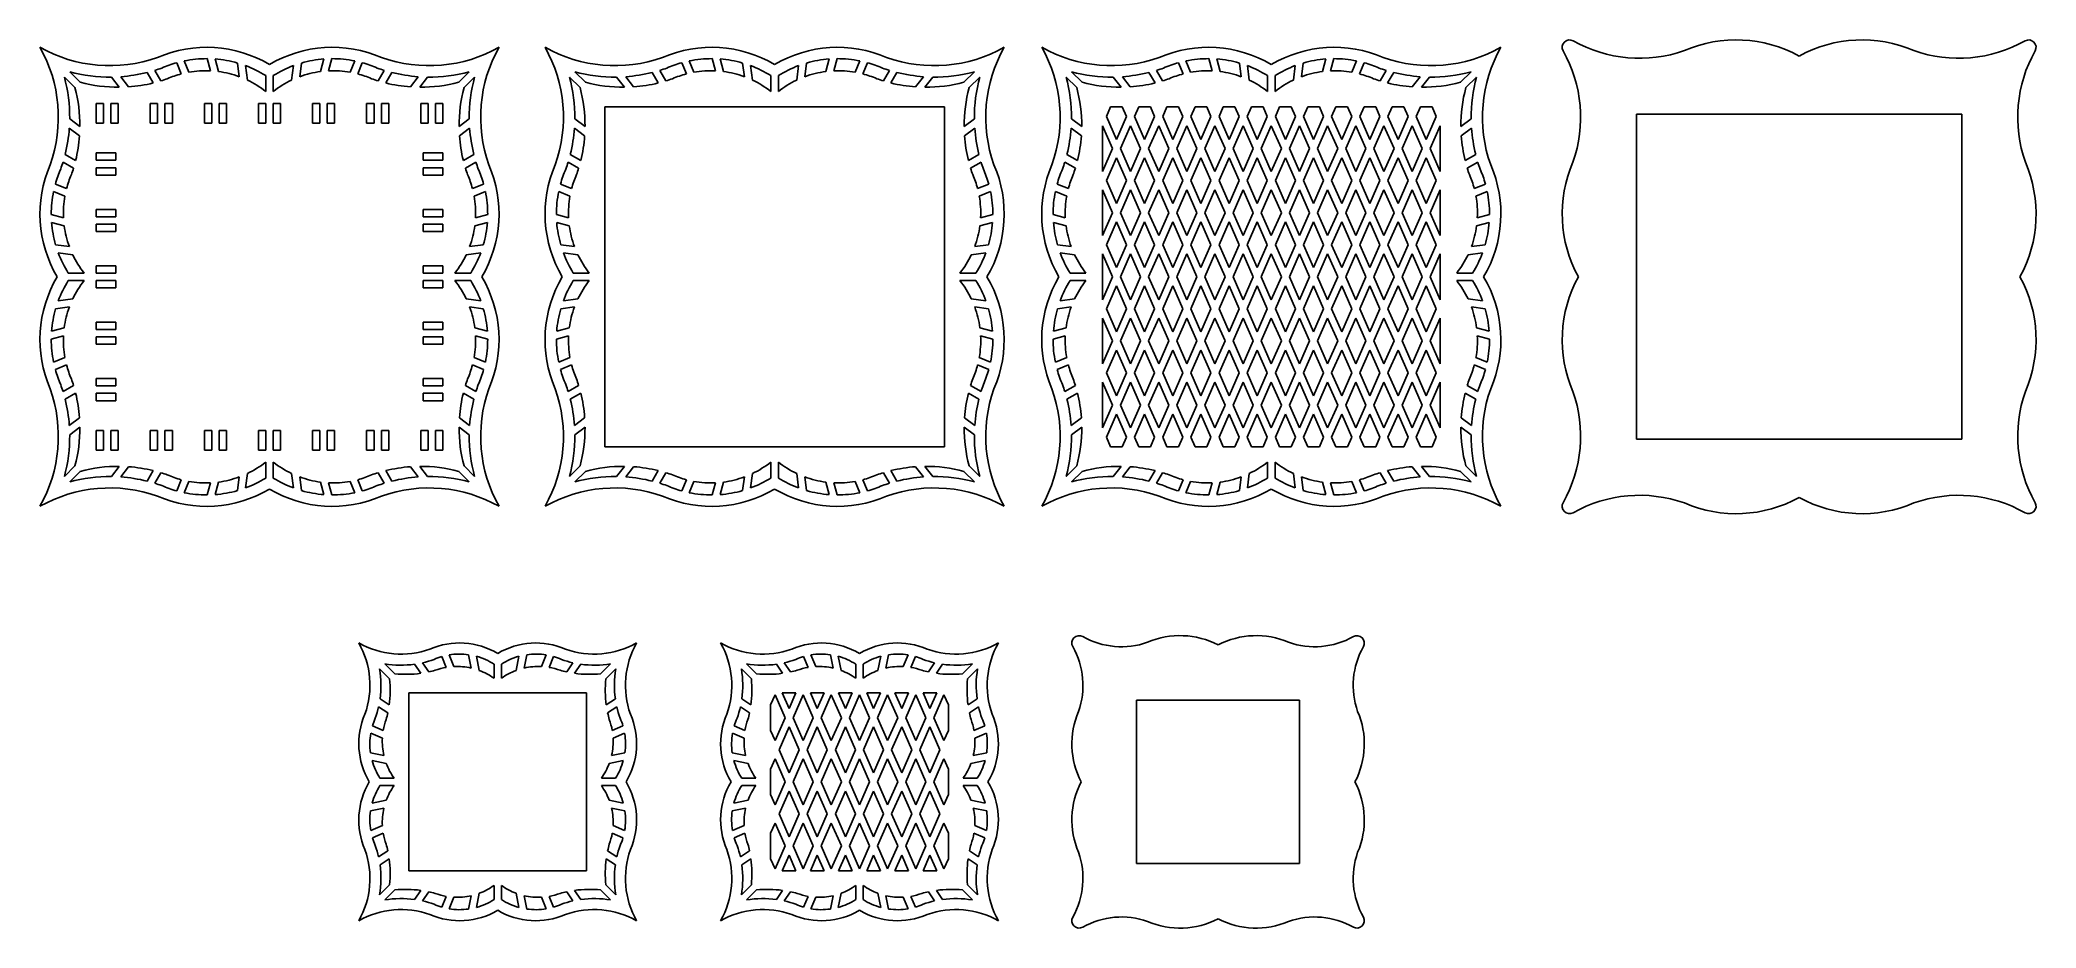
# Model space of a CAD drawing. Extents: x -358 to 184, y 102 to 344.
import ezdxf

# ---------------------------------------------------------------- set-up
doc = ezdxf.new("R2010")
doc.units = 0
doc.layers.get('0').update_dxf_attribs({"linetype": 'CONTINUOUS'})

msp = doc.modelspace()

# ---------------------------------------------------------------- linework, layer by layer
for p, q in [((-320.515772, 337.310392), (-319.261385, 334.282035)), ((-318.488121, 337.798249), (-317.217628, 334.731007)), ((-312.260011, 338.414344), (-311.374467, 335.109447)), ((-310.104167, 338.32785), (-309.189666, 334.914889)), ((-304.002788, 337.231342), (-303.513239, 333.512845)), ((-301.831006, 336.517293), (-301.31329, 332.584845)), ((-288.810454, 336.517293), (-289.328171, 332.584845)), ((-286.638672, 337.231342), (-287.128222, 333.512845)), ((-280.537294, 338.32785), (-281.451794, 334.914889)), ((-278.381449, 338.414344), (-279.266994, 335.109447)), ((-272.15334, 337.798249), (-273.423833, 334.731007)), ((-270.125689, 337.310392), (-271.380075, 334.282035)), ((-183.377094, 337.310392), (-182.122708, 334.282035)), ((-181.349443, 337.798249), (-180.07895, 334.731007)), ((-175.121334, 338.414344), (-174.235789, 335.109447)), ((-172.965489, 338.32785), (-172.050989, 334.914889)), ((-166.864111, 337.231342), (-166.374561, 333.512845)), ((-164.692329, 336.517293), (-164.174612, 332.584845)), ((-151.671777, 336.517293), (-152.189493, 332.584845)), ((-149.499995, 337.231342), (-149.989544, 333.512845)), ((-143.398617, 338.32785), (-144.313117, 334.914889)), ((-141.242772, 338.414344), (-142.128316, 335.109447)), ((-135.014662, 337.798249), (-136.285156, 334.731007)), ((-132.987011, 337.310392), (-134.241398, 334.282035)), ((-48.521364, 337.310392), (-47.266978, 334.282035)), ((-46.493713, 337.798249), (-45.22322, 334.731007)), ((-40.265604, 338.414344), (-39.380059, 335.109447)), ((-38.109759, 338.32785), (-37.195259, 334.914889)), ((-32.008381, 337.231342), (-31.518831, 333.512845)), ((-29.836599, 336.517293), (-29.318882, 332.584845)), ((-16.816047, 336.517293), (-17.333763, 332.584845)), ((-14.644265, 337.231342), (-15.133814, 333.512845)), ((-8.542886, 338.32785), (-9.457387, 334.914889)), ((-6.387042, 338.414344), (-7.272586, 335.109447)), ((-0.158932, 337.798249), (-1.429426, 334.731007)), ((1.868719, 337.310392), (0.614332, 334.282035)), ((-351.015207, 333.413538), (-348.148034, 330.546365)), ((-349.558567, 334.870178), (-346.691394, 332.003005)), ((-338.242989, 333.421117), (-336.117637, 330.651305)), ((-335.723856, 333.52204), (-333.597474, 330.750885)), ((-328.545209, 334.662187), (-326.898947, 331.810776)), ((-326.49453, 335.230306), (-324.847313, 332.377242)), ((-296.35073, 333.82997), (-296.35073, 329.500199)), ((-294.29073, 333.82997), (-294.29073, 329.500199)), ((-264.146931, 335.230306), (-265.794148, 332.377242)), ((-262.096251, 334.662187), (-263.742514, 331.810776)), ((-254.917605, 333.52204), (-257.043986, 330.750885)), ((-252.398472, 333.421117), (-254.523824, 330.651305)), ((-241.082893, 334.870178), (-243.950067, 332.003005)), ((-239.626253, 333.413538), (-242.493427, 330.546365)), ((-213.87653, 333.413538), (-211.009356, 330.546365)), ((-212.41989, 334.870178), (-209.552716, 332.003005)), ((-201.104311, 333.421117), (-198.97896, 330.651305)), ((-198.585179, 333.52204), (-196.458797, 330.750885)), ((-191.406532, 334.662187), (-189.760269, 331.810776)), ((-189.355853, 335.230306), (-187.708635, 332.377242)), ((-159.212053, 333.82997), (-159.212053, 329.500199)), ((-157.152053, 333.82997), (-157.152053, 329.500199)), ((-127.008253, 335.230306), (-128.65547, 332.377242)), ((-124.957574, 334.662187), (-126.603836, 331.810776)), ((-117.778927, 333.52204), (-119.905309, 330.750885)), ((-115.259795, 333.421117), (-117.385146, 330.651305)), ((-103.944216, 334.870178), (-106.811389, 332.003005)), ((-102.487576, 333.413538), (-105.354749, 330.546365)), ((-79.0208, 333.413538), (-76.153626, 330.546365)), ((-77.56416, 334.870178), (-74.696986, 332.003005)), ((-66.248581, 333.421117), (-64.123229, 330.651305)), ((-63.729449, 333.52204), (-61.603067, 330.750885)), ((-56.550802, 334.662187), (-54.904539, 331.810776)), ((-54.500123, 335.230306), (-52.852905, 332.377242)), ((-24.356323, 333.82997), (-24.356323, 329.500199)), ((-22.296323, 333.82997), (-22.296323, 329.500199)), ((7.847477, 335.230306), (6.20026, 332.377242)), ((9.898156, 334.662187), (8.251894, 331.810776)), ((17.076803, 333.52204), (14.950421, 330.750885)), ((19.595936, 333.421117), (17.470584, 330.651305)), ((30.911514, 334.870178), (28.044341, 332.003005)), ((32.368154, 333.413538), (29.500981, 330.546365)), ((-342.37322, 326.228214), (-340.37322, 326.228214)), ((-342.37322, 326.228214), (-342.37322, 320.928214)), ((-340.37322, 326.228214), (-340.37322, 320.928214)), ((-338.37322, 326.228214), (-336.37322, 326.228214)), ((-338.37322, 326.228214), (-338.37322, 320.928214)), ((-336.37322, 326.228214), (-336.37322, 320.928214)), ((-327.694895, 326.228214), (-325.694895, 326.228214)), ((-327.694895, 326.228214), (-327.694895, 320.928214)), ((-325.694895, 326.228214), (-325.694895, 320.928214)), ((-323.694895, 326.228214), (-321.694895, 326.228214)), ((-323.694895, 326.228214), (-323.694895, 320.928214)), ((-321.694895, 326.228214), (-321.694895, 320.928214)), ((-313.010729, 326.228214), (-311.010729, 326.228214)), ((-313.010729, 326.228214), (-313.010729, 320.928214)), ((-311.010729, 326.228214), (-311.010729, 320.928214)), ((-309.010729, 326.228214), (-307.010729, 326.228214)), ((-309.010729, 326.228214), (-309.010729, 320.928214)), ((-307.010729, 326.228214), (-307.010729, 320.928214)), ((-298.326563, 326.228214), (-296.326563, 326.228214)), ((-298.326563, 326.228214), (-298.326563, 320.928214)), ((-296.326563, 326.228214), (-296.326563, 320.928214)), ((-294.326563, 326.228214), (-292.326563, 326.228214)), ((-294.326563, 326.228214), (-294.326563, 320.928214)), ((-292.326563, 326.228214), (-292.326563, 320.928214)), ((-281.630732, 326.228214), (-283.630732, 326.228214)), ((-283.630732, 326.228214), (-283.630732, 320.928214)), ((-281.630732, 326.228214), (-281.630732, 320.928214)), ((-277.630732, 326.228214), (-279.630732, 326.228214)), ((-279.630732, 326.228214), (-279.630732, 320.928214)), ((-277.630732, 326.228214), (-277.630732, 320.928214)), ((-266.946566, 326.228214), (-268.946566, 326.228214)), ((-268.946566, 326.228214), (-268.946566, 320.928214)), ((-266.946566, 326.228214), (-266.946566, 320.928214)), ((-262.946566, 326.228214), (-264.946566, 326.228214)), ((-264.946566, 326.228214), (-264.946566, 320.928214)), ((-262.946566, 326.228214), (-262.946566, 320.928214)), ((-252.268241, 326.228214), (-254.268241, 326.228214)), ((-254.268241, 326.228214), (-254.268241, 320.928214)), ((-252.268241, 326.228214), (-252.268241, 320.928214)), ((-248.268241, 326.228214), (-250.268241, 326.228214)), ((-250.268241, 326.228214), (-250.268241, 320.928214)), ((-248.268241, 326.228214), (-248.268241, 320.928214)), ((-204.311469, 325.305117), (-112.052636, 325.305117)), ((-204.311469, 325.305117), (-204.311469, 233.046285)), ((-112.052636, 233.046285), (-112.052636, 325.305117)), ((-68.105974, 322.696891), (-66.960515, 325.305117)), ((-66.960515, 325.305117), (-63.790499, 325.305117)), ((-62.645041, 322.696891), (-63.790499, 325.305117)), ((-60.460667, 322.696891), (-59.315209, 325.305117)), ((-59.315209, 325.305117), (-56.145193, 325.305117)), ((-54.999734, 322.696891), (-56.145193, 325.305117)), ((-52.815361, 322.696891), (-51.669903, 325.305117)), ((-51.669903, 325.305117), (-48.499887, 325.305117)), ((-47.354428, 322.696891), (-48.499887, 325.305117)), ((-45.170055, 322.696891), (-44.024596, 325.305117)), ((-44.024596, 325.305117), (-40.85458, 325.305117)), ((-39.709122, 322.696891), (-40.85458, 325.305117)), ((-37.524749, 322.696891), (-36.37929, 325.305117)), ((-36.37929, 325.305117), (-33.209274, 325.305117)), ((-32.063816, 322.696891), (-33.209274, 325.305117)), ((-29.879442, 322.696891), (-28.733984, 325.305117)), ((-28.733984, 325.305117), (-25.563968, 325.305117)), ((-24.418509, 322.696891), (-25.563968, 325.305117)), ((-22.234136, 322.696891), (-21.088678, 325.305117)), ((-21.088678, 325.305117), (-17.918662, 325.305117)), ((-16.773203, 322.696891), (-17.918662, 325.305117)), ((-14.58883, 322.696891), (-13.443371, 325.305117)), ((-13.443371, 325.305117), (-10.273355, 325.305117)), ((-9.127897, 322.696891), (-10.273355, 325.305117)), ((-6.943523, 322.696891), (-5.798065, 325.305117)), ((-5.798065, 325.305117), (-2.628049, 325.305117)), ((-1.48259, 322.696891), (-2.628049, 325.305117)), ((0.701783, 322.696891), (1.847241, 325.305117)), ((1.847241, 325.305117), (5.017257, 325.305117)), ((6.162716, 322.696891), (5.017257, 325.305117)), ((8.347089, 322.696891), (9.492548, 325.305117)), ((9.492548, 325.305117), (12.662564, 325.305117)), ((13.808022, 322.696891), (12.662564, 325.305117)), ((15.992395, 322.696891), (17.137854, 325.305117)), ((17.137854, 325.305117), (20.30787, 325.305117)), ((21.453328, 322.696891), (20.30787, 325.305117)), ((-349.566146, 322.097959), (-346.796334, 319.972608)), ((-342.37322, 320.928214), (-340.37322, 320.928214)), ((-338.37322, 320.928214), (-336.37322, 320.928214)), ((-327.694895, 320.928214), (-325.694895, 320.928214)), ((-323.694895, 320.928214), (-321.694895, 320.928214)), ((-313.010729, 320.928214), (-311.010729, 320.928214)), ((-309.010729, 320.928214), (-307.010729, 320.928214)), ((-298.326563, 320.928214), (-296.326563, 320.928214)), ((-294.326563, 320.928214), (-292.326563, 320.928214)), ((-281.630732, 320.928214), (-283.630732, 320.928214)), ((-277.630732, 320.928214), (-279.630732, 320.928214)), ((-266.946566, 320.928214), (-268.946566, 320.928214)), ((-262.946566, 320.928214), (-264.946566, 320.928214)), ((-252.268241, 320.928214), (-254.268241, 320.928214)), ((-248.268241, 320.928214), (-250.268241, 320.928214)), ((-241.075314, 322.097959), (-243.845126, 319.972608)), ((-212.427469, 322.097959), (-209.657657, 319.972608)), ((-103.936637, 322.097959), (-106.706449, 319.972608)), ((-77.571739, 322.097959), (-74.801927, 319.972608)), ((-69.19816, 320.209966), (-66.467694, 313.992653)), ((-69.19816, 320.209966), (-69.19816, 307.77534)), ((-68.105974, 322.696891), (-65.375507, 316.479578)), ((-62.645041, 322.696891), (-65.375507, 316.479578)), ((-61.552854, 320.209966), (-64.283321, 313.992653)), ((-61.552854, 320.209966), (-58.822387, 313.992653)), ((-60.460667, 322.696891), (-57.730201, 316.479578)), ((-54.999734, 322.696891), (-57.730201, 316.479578)), ((-53.907548, 320.209966), (-56.638014, 313.992653)), ((-53.907548, 320.209966), (-51.177081, 313.992653)), ((-52.815361, 322.696891), (-50.084895, 316.479578)), ((-47.354428, 322.696891), (-50.084895, 316.479578)), ((-46.262241, 320.209966), (-48.992708, 313.992653)), ((-46.262241, 320.209966), (-43.531775, 313.992653)), ((-45.170055, 322.696891), (-42.439588, 316.479578)), ((-39.709122, 322.696891), (-42.439588, 316.479578)), ((-38.616935, 320.209966), (-41.347402, 313.992653)), ((-38.616935, 320.209966), (-35.886469, 313.992653)), ((-37.524749, 322.696891), (-34.794282, 316.479578)), ((-32.063816, 322.696891), (-34.794282, 316.479578)), ((-30.971629, 320.209966), (-33.702095, 313.992653)), ((-30.971629, 320.209966), (-28.241162, 313.992653)), ((-29.879442, 322.696891), (-27.148976, 316.479578)), ((-24.418509, 322.696891), (-27.148976, 316.479578)), ((-23.326323, 320.209966), (-26.056789, 313.992653)), ((-23.326323, 320.209966), (-20.595856, 313.992653)), ((-22.234136, 322.696891), (-19.50367, 316.479578)), ((-16.773203, 322.696891), (-19.50367, 316.479578)), ((-15.681016, 320.209966), (-18.411483, 313.992653)), ((-15.681016, 320.209966), (-12.95055, 313.992653)), ((-14.58883, 322.696891), (-11.858363, 316.479578)), ((-9.127897, 322.696891), (-11.858363, 316.479578)), ((-8.03571, 320.209966), (-10.766177, 313.992653)), ((-8.03571, 320.209966), (-5.305244, 313.992653)), ((-6.943523, 322.696891), (-4.213057, 316.479578)), ((-1.48259, 322.696891), (-4.213057, 316.479578)), ((-0.390404, 320.209966), (-3.12087, 313.992653)), ((-0.390404, 320.209966), (2.340063, 313.992653)), ((0.701783, 322.696891), (3.432249, 316.479578)), ((6.162716, 322.696891), (3.432249, 316.479578)), ((7.254902, 320.209966), (4.524436, 313.992653)), ((7.254902, 320.209966), (9.985369, 313.992653)), ((8.347089, 322.696891), (11.077556, 316.479578)), ((13.808022, 322.696891), (11.077556, 316.479578)), ((14.900209, 320.209966), (12.169742, 313.992653)), ((14.900209, 320.209966), (17.630675, 313.992653)), ((15.992395, 322.696891), (18.722862, 316.479578)), ((21.453328, 322.696891), (18.722862, 316.479578)), ((22.545515, 320.209966), (19.815048, 313.992653)), ((22.545515, 320.209966), (22.545515, 307.77534)), ((30.919093, 322.097959), (28.149281, 319.972608)), ((75.848923, 323.305117), (164.107756, 323.305117)), ((75.848923, 323.305117), (75.848923, 235.046285)), ((164.107756, 235.046285), (164.107756, 323.305117)), ((-349.667069, 319.578827), (-346.895914, 317.452445)), ((-240.974392, 319.578827), (-243.745547, 317.452445)), ((-212.528392, 319.578827), (-209.757237, 317.452445)), ((-103.835714, 319.578827), (-106.606869, 317.452445)), ((-77.672661, 319.578827), (-74.901507, 317.452445)), ((31.020016, 319.578827), (28.248861, 317.452445)), ((-351.375336, 310.349501), (-348.522272, 308.702284)), ((-350.807216, 312.40018), (-347.955805, 310.753917)), ((-342.37322, 312.812814), (-342.37322, 310.812814)), ((-342.37322, 312.812814), (-337.07322, 312.812814)), ((-342.37322, 310.812814), (-337.07322, 310.812814)), ((-337.07322, 312.812814), (-337.07322, 310.812814)), ((-253.568241, 312.812814), (-253.568241, 310.812814)), ((-248.268241, 312.812814), (-253.568241, 312.812814)), ((-248.268241, 310.812814), (-253.568241, 310.812814)), ((-248.268241, 312.812814), (-248.268241, 310.812814)), ((-239.834245, 312.40018), (-242.685655, 310.753917)), ((-239.266125, 310.349501), (-242.119189, 308.702284)), ((-214.236658, 310.349501), (-211.383594, 308.702284)), ((-213.668538, 312.40018), (-210.817128, 310.753917)), ((-102.695567, 312.40018), (-105.546978, 310.753917)), ((-102.127448, 310.349501), (-104.980511, 308.702284)), ((-79.380928, 310.349501), (-76.527864, 308.702284)), ((-78.812808, 312.40018), (-75.961398, 310.753917)), ((-66.467694, 313.992653), (-69.19816, 307.77534)), ((-65.375507, 311.505728), (-68.105974, 305.288415)), ((-65.375507, 311.505728), (-62.645041, 305.288415)), ((-64.283321, 313.992653), (-61.552854, 307.77534)), ((-58.822387, 313.992653), (-61.552854, 307.77534)), ((-57.730201, 311.505728), (-60.460667, 305.288415)), ((-57.730201, 311.505728), (-54.999734, 305.288415)), ((-56.638014, 313.992653), (-53.907548, 307.77534)), ((-51.177081, 313.992653), (-53.907548, 307.77534)), ((-50.084895, 311.505728), (-52.815361, 305.288415)), ((-50.084895, 311.505728), (-47.354428, 305.288415)), ((-48.992708, 313.992653), (-46.262241, 307.77534)), ((-43.531775, 313.992653), (-46.262241, 307.77534)), ((-42.439588, 311.505728), (-45.170055, 305.288415)), ((-42.439588, 311.505728), (-39.709122, 305.288415)), ((-41.347402, 313.992653), (-38.616935, 307.77534)), ((-35.886469, 313.992653), (-38.616935, 307.77534)), ((-34.794282, 311.505728), (-37.524749, 305.288415)), ((-34.794282, 311.505728), (-32.063816, 305.288415)), ((-33.702095, 313.992653), (-30.971629, 307.77534)), ((-28.241162, 313.992653), (-30.971629, 307.77534)), ((-27.148976, 311.505728), (-29.879442, 305.288415)), ((-27.148976, 311.505728), (-24.418509, 305.288415)), ((-26.056789, 313.992653), (-23.326323, 307.77534)), ((-20.595856, 313.992653), (-23.326323, 307.77534)), ((-19.50367, 311.505728), (-22.234136, 305.288415)), ((-19.50367, 311.505728), (-16.773203, 305.288415)), ((-18.411483, 313.992653), (-15.681016, 307.77534)), ((-12.95055, 313.992653), (-15.681016, 307.77534)), ((-11.858363, 311.505728), (-14.58883, 305.288415)), ((-11.858363, 311.505728), (-9.127897, 305.288415)), ((-10.766177, 313.992653), (-8.03571, 307.77534)), ((-5.305244, 313.992653), (-8.03571, 307.77534)), ((-4.213057, 311.505728), (-6.943523, 305.288415)), ((-4.213057, 311.505728), (-1.48259, 305.288415)), ((-3.12087, 313.992653), (-0.390404, 307.77534)), ((2.340063, 313.992653), (-0.390404, 307.77534)), ((3.432249, 311.505728), (0.701783, 305.288415)), ((3.432249, 311.505728), (6.162716, 305.288415)), ((4.524436, 313.992653), (7.254902, 307.77534)), ((9.985369, 313.992653), (7.254902, 307.77534)), ((11.077556, 311.505728), (8.347089, 305.288415)), ((11.077556, 311.505728), (13.808022, 305.288415)), ((12.169742, 313.992653), (14.900209, 307.77534)), ((17.630675, 313.992653), (14.900209, 307.77534)), ((18.722862, 311.505728), (15.992395, 305.288415)), ((18.722862, 311.505728), (21.453328, 305.288415)), ((19.815048, 313.992653), (22.545515, 307.77534)), ((32.160163, 312.40018), (29.308752, 310.753917)), ((32.728283, 310.349501), (29.875219, 308.702284)), ((-353.455421, 304.370742), (-350.427065, 303.116356)), ((-342.37322, 308.812814), (-342.37322, 306.812814)), ((-342.37322, 308.812814), (-337.07322, 308.812814)), ((-342.37322, 306.812814), (-337.07322, 306.812814)), ((-337.07322, 308.812814), (-337.07322, 306.812814)), ((-248.268241, 308.812814), (-253.568241, 308.812814)), ((-253.568241, 308.812814), (-253.568241, 306.812814)), ((-248.268241, 306.812814), (-253.568241, 306.812814)), ((-248.268241, 308.812814), (-248.268241, 306.812814)), ((-237.186039, 304.370742), (-240.214396, 303.116356)), ((-216.316744, 304.370742), (-213.288387, 303.116356)), ((-100.047362, 304.370742), (-103.075719, 303.116356)), ((-81.461014, 304.370742), (-78.432657, 303.116356)), ((-68.105974, 305.288415), (-65.375507, 299.071102)), ((-62.645041, 305.288415), (-65.375507, 299.071102)), ((-60.460667, 305.288415), (-57.730201, 299.071102)), ((-54.999734, 305.288415), (-57.730201, 299.071102)), ((-52.815361, 305.288415), (-50.084895, 299.071102)), ((-47.354428, 305.288415), (-50.084895, 299.071102)), ((-45.170055, 305.288415), (-42.439588, 299.071102)), ((-39.709122, 305.288415), (-42.439588, 299.071102)), ((-37.524749, 305.288415), (-34.794282, 299.071102)), ((-32.063816, 305.288415), (-34.794282, 299.071102)), ((-29.879442, 305.288415), (-27.148976, 299.071102)), ((-24.418509, 305.288415), (-27.148976, 299.071102)), ((-22.234136, 305.288415), (-19.50367, 299.071102)), ((-16.773203, 305.288415), (-19.50367, 299.071102)), ((-14.58883, 305.288415), (-11.858363, 299.071102)), ((-9.127897, 305.288415), (-11.858363, 299.071102)), ((-6.943523, 305.288415), (-4.213057, 299.071102)), ((-1.48259, 305.288415), (-4.213057, 299.071102)), ((0.701783, 305.288415), (3.432249, 299.071102)), ((6.162716, 305.288415), (3.432249, 299.071102)), ((8.347089, 305.288415), (11.077556, 299.071102)), ((13.808022, 305.288415), (11.077556, 299.071102)), ((15.992395, 305.288415), (18.722862, 299.071102)), ((21.453328, 305.288415), (18.722862, 299.071102)), ((34.808368, 304.370742), (31.780012, 303.116356)), ((-353.943278, 302.343091), (-350.876036, 301.072598)), ((-236.698182, 302.343091), (-239.765425, 301.072598)), ((-216.804601, 302.343091), (-213.737358, 301.072598)), ((-99.559505, 302.343091), (-102.626747, 301.072598)), ((-81.948871, 302.343091), (-78.881628, 301.072598)), ((-69.19816, 302.80149), (-66.467694, 296.584177)), ((-69.19816, 302.80149), (-69.19816, 290.366864)), ((-61.552854, 302.80149), (-64.283321, 296.584177)), ((-61.552854, 302.80149), (-58.822387, 296.584177)), ((-53.907548, 302.80149), (-56.638014, 296.584177)), ((-53.907548, 302.80149), (-51.177081, 296.584177)), ((-46.262241, 302.80149), (-48.992708, 296.584177)), ((-46.262241, 302.80149), (-43.531775, 296.584177)), ((-38.616935, 302.80149), (-41.347402, 296.584177)), ((-38.616935, 302.80149), (-35.886469, 296.584177)), ((-30.971629, 302.80149), (-33.702095, 296.584177)), ((-30.971629, 302.80149), (-28.241162, 296.584177)), ((-23.326323, 302.80149), (-26.056789, 296.584177)), ((-23.326323, 302.80149), (-20.595856, 296.584177)), ((-15.681016, 302.80149), (-18.411483, 296.584177)), ((-15.681016, 302.80149), (-12.95055, 296.584177)), ((-8.03571, 302.80149), (-10.766177, 296.584177)), ((-8.03571, 302.80149), (-5.305244, 296.584177)), ((-0.390404, 302.80149), (-3.12087, 296.584177)), ((-0.390404, 302.80149), (2.340063, 296.584177)), ((7.254902, 302.80149), (4.524436, 296.584177)), ((7.254902, 302.80149), (9.985369, 296.584177)), ((14.900209, 302.80149), (12.169742, 296.584177)), ((14.900209, 302.80149), (17.630675, 296.584177)), ((22.545515, 302.80149), (19.815048, 296.584177)), ((22.545515, 302.80149), (22.545515, 290.366864)), ((35.296225, 302.343091), (32.228983, 301.072598)), ((-354.559373, 296.114982), (-351.254476, 295.229437)), ((-354.47288, 293.959137), (-351.059919, 293.044637)), ((-342.37322, 295.486984), (-342.37322, 297.486984)), ((-342.37322, 297.486984), (-337.07322, 297.486984)), ((-342.37322, 295.486984), (-337.07322, 295.486984)), ((-342.37322, 291.486984), (-342.37322, 293.486984)), ((-342.37322, 293.486984), (-337.07322, 293.486984)), ((-337.07322, 295.486984), (-337.07322, 297.486984)), ((-337.07322, 291.486984), (-337.07322, 293.486984)), ((-253.568241, 295.486984), (-253.568241, 297.486984)), ((-248.268241, 297.486984), (-253.568241, 297.486984)), ((-248.268241, 295.486984), (-253.568241, 295.486984)), ((-253.568241, 291.486984), (-253.568241, 293.486984)), ((-248.268241, 293.486984), (-253.568241, 293.486984)), ((-248.268241, 295.486984), (-248.268241, 297.486984)), ((-248.268241, 291.486984), (-248.268241, 293.486984)), ((-236.168581, 293.959137), (-239.581542, 293.044637)), ((-236.082087, 296.114982), (-239.386985, 295.229437)), ((-217.420696, 296.114982), (-214.115799, 295.229437)), ((-217.334202, 293.959137), (-213.921241, 293.044637)), ((-99.029904, 293.959137), (-102.442864, 293.044637)), ((-98.94341, 296.114982), (-102.248307, 295.229437)), ((-82.564966, 296.114982), (-79.260069, 295.229437)), ((-82.478472, 293.959137), (-79.065511, 293.044637)), ((-66.467694, 296.584177), (-69.19816, 290.366864)), ((-65.375507, 294.097252), (-68.105974, 287.879939)), ((-65.375507, 294.097252), (-62.645041, 287.879939)), ((-64.283321, 296.584177), (-61.552854, 290.366864)), ((-58.822387, 296.584177), (-61.552854, 290.366864)), ((-57.730201, 294.097252), (-60.460667, 287.879939)), ((-57.730201, 294.097252), (-54.999734, 287.879939)), ((-56.638014, 296.584177), (-53.907548, 290.366864)), ((-51.177081, 296.584177), (-53.907548, 290.366864)), ((-50.084895, 294.097252), (-52.815361, 287.879939)), ((-50.084895, 294.097252), (-47.354428, 287.879939)), ((-48.992708, 296.584177), (-46.262241, 290.366864)), ((-43.531775, 296.584177), (-46.262241, 290.366864)), ((-42.439588, 294.097252), (-45.170055, 287.879939)), ((-42.439588, 294.097252), (-39.709122, 287.879939)), ((-41.347402, 296.584177), (-38.616935, 290.366864)), ((-35.886469, 296.584177), (-38.616935, 290.366864)), ((-34.794282, 294.097252), (-37.524749, 287.879939)), ((-34.794282, 294.097252), (-32.063816, 287.879939)), ((-33.702095, 296.584177), (-30.971629, 290.366864)), ((-28.241162, 296.584177), (-30.971629, 290.366864)), ((-27.148976, 294.097252), (-29.879442, 287.879939)), ((-27.148976, 294.097252), (-24.418509, 287.879939)), ((-26.056789, 296.584177), (-23.326323, 290.366864)), ((-20.595856, 296.584177), (-23.326323, 290.366864)), ((-19.50367, 294.097252), (-22.234136, 287.879939)), ((-19.50367, 294.097252), (-16.773203, 287.879939)), ((-18.411483, 296.584177), (-15.681016, 290.366864)), ((-12.95055, 296.584177), (-15.681016, 290.366864)), ((-11.858363, 294.097252), (-14.58883, 287.879939)), ((-11.858363, 294.097252), (-9.127897, 287.879939)), ((-10.766177, 296.584177), (-8.03571, 290.366864)), ((-5.305244, 296.584177), (-8.03571, 290.366864)), ((-4.213057, 294.097252), (-6.943523, 287.879939)), ((-4.213057, 294.097252), (-1.48259, 287.879939)), ((-3.12087, 296.584177), (-0.390404, 290.366864)), ((2.340063, 296.584177), (-0.390404, 290.366864)), ((3.432249, 294.097252), (0.701783, 287.879939)), ((3.432249, 294.097252), (6.162716, 287.879939)), ((4.524436, 296.584177), (7.254902, 290.366864)), ((9.985369, 296.584177), (7.254902, 290.366864)), ((11.077556, 294.097252), (8.347089, 287.879939)), ((11.077556, 294.097252), (13.808022, 287.879939)), ((12.169742, 296.584177), (14.900209, 290.366864)), ((17.630675, 296.584177), (14.900209, 290.366864)), ((18.722862, 294.097252), (15.992395, 287.879939)), ((18.722862, 294.097252), (21.453328, 287.879939)), ((19.815048, 296.584177), (22.545515, 290.366864)), ((35.825827, 293.959137), (32.412866, 293.044637)), ((35.91232, 296.114982), (32.607423, 295.229437)), ((-353.376372, 287.857759), (-349.657874, 287.368209)), ((-342.37322, 291.486984), (-337.07322, 291.486984)), ((-248.268241, 291.486984), (-253.568241, 291.486984)), ((-237.265089, 287.857759), (-240.983587, 287.368209)), ((-216.237694, 287.857759), (-212.519197, 287.368209)), ((-100.126411, 287.857759), (-103.844909, 287.368209)), ((-81.381964, 287.857759), (-77.663466, 287.368209)), ((-68.105974, 287.879939), (-65.375507, 281.662626)), ((-62.645041, 287.879939), (-65.375507, 281.662626)), ((-60.460667, 287.879939), (-57.730201, 281.662626)), ((-54.999734, 287.879939), (-57.730201, 281.662626)), ((-52.815361, 287.879939), (-50.084895, 281.662626)), ((-47.354428, 287.879939), (-50.084895, 281.662626)), ((-45.170055, 287.879939), (-42.439588, 281.662626)), ((-39.709122, 287.879939), (-42.439588, 281.662626)), ((-37.524749, 287.879939), (-34.794282, 281.662626)), ((-32.063816, 287.879939), (-34.794282, 281.662626)), ((-29.879442, 287.879939), (-27.148976, 281.662626)), ((-24.418509, 287.879939), (-27.148976, 281.662626)), ((-22.234136, 287.879939), (-19.50367, 281.662626)), ((-16.773203, 287.879939), (-19.50367, 281.662626)), ((-14.58883, 287.879939), (-11.858363, 281.662626)), ((-9.127897, 287.879939), (-11.858363, 281.662626)), ((-6.943523, 287.879939), (-4.213057, 281.662626)), ((-1.48259, 287.879939), (-4.213057, 281.662626)), ((0.701783, 287.879939), (3.432249, 281.662626)), ((6.162716, 287.879939), (3.432249, 281.662626)), ((8.347089, 287.879939), (11.077556, 281.662626)), ((13.808022, 287.879939), (11.077556, 281.662626)), ((15.992395, 287.879939), (18.722862, 281.662626)), ((21.453328, 287.879939), (18.722862, 281.662626)), ((34.729319, 287.857759), (31.010821, 287.368209)), ((-352.662322, 285.685977), (-348.729875, 285.16826)), ((-342.37322, 282.161153), (-337.07322, 282.161153)), ((-342.37322, 280.161153), (-342.37322, 282.161153)), ((-337.07322, 280.161153), (-337.07322, 282.161153)), ((-248.268241, 282.161153), (-253.568241, 282.161153)), ((-253.568241, 280.161153), (-253.568241, 282.161153)), ((-248.268241, 280.161153), (-248.268241, 282.161153)), ((-237.979139, 285.685977), (-241.911586, 285.16826)), ((-215.523644, 285.685977), (-211.591197, 285.16826)), ((-100.840461, 285.685977), (-104.772908, 285.16826)), ((-80.667914, 285.685977), (-76.735467, 285.16826)), ((-69.19816, 285.393014), (-66.467694, 279.175701)), ((-69.19816, 285.393014), (-69.19816, 272.958388)), ((-61.552854, 285.393014), (-64.283321, 279.175701)), ((-61.552854, 285.393014), (-58.822387, 279.175701)), ((-53.907548, 285.393014), (-56.638014, 279.175701)), ((-53.907548, 285.393014), (-51.177081, 279.175701)), ((-46.262241, 285.393014), (-48.992708, 279.175701)), ((-46.262241, 285.393014), (-43.531775, 279.175701)), ((-38.616935, 285.393014), (-41.347402, 279.175701)), ((-38.616935, 285.393014), (-35.886469, 279.175701)), ((-30.971629, 285.393014), (-33.702095, 279.175701)), ((-30.971629, 285.393014), (-28.241162, 279.175701)), ((-23.326323, 285.393014), (-26.056789, 279.175701)), ((-23.326323, 285.393014), (-20.595856, 279.175701)), ((-15.681016, 285.393014), (-18.411483, 279.175701)), ((-15.681016, 285.393014), (-12.95055, 279.175701)), ((-8.03571, 285.393014), (-10.766177, 279.175701)), ((-8.03571, 285.393014), (-5.305244, 279.175701)), ((-0.390404, 285.393014), (-3.12087, 279.175701)), ((-0.390404, 285.393014), (2.340063, 279.175701)), ((7.254902, 285.393014), (4.524436, 279.175701)), ((7.254902, 285.393014), (9.985369, 279.175701)), ((14.900209, 285.393014), (12.169742, 279.175701)), ((14.900209, 285.393014), (17.630675, 279.175701)), ((22.545515, 285.393014), (19.815048, 279.175701)), ((22.545515, 285.393014), (22.545515, 272.958388)), ((34.015269, 285.685977), (30.082822, 285.16826)), ((-349.975, 280.205701), (-345.645229, 280.205701)), ((-349.975, 278.145701), (-345.645229, 278.145701)), ((-342.37322, 280.161153), (-337.07322, 280.161153)), ((-342.37322, 276.161153), (-342.37322, 278.161153)), ((-342.37322, 278.161153), (-337.07322, 278.161153)), ((-337.07322, 276.161153), (-337.07322, 278.161153)), ((-248.268241, 280.161153), (-253.568241, 280.161153)), ((-253.568241, 276.161153), (-253.568241, 278.161153)), ((-248.268241, 278.161153), (-253.568241, 278.161153)), ((-248.268241, 276.161153), (-248.268241, 278.161153)), ((-240.666461, 280.205701), (-244.996232, 280.205701)), ((-240.666461, 278.145701), (-244.996232, 278.145701)), ((-212.836322, 280.205701), (-208.506551, 280.205701)), ((-212.836322, 278.145701), (-208.506551, 278.145701)), ((-103.527784, 280.205701), (-107.857554, 280.205701)), ((-103.527784, 278.145701), (-107.857554, 278.145701)), ((-77.980592, 280.205701), (-73.650821, 280.205701)), ((-77.980592, 278.145701), (-73.650821, 278.145701)), ((-66.467694, 279.175701), (-69.19816, 272.958388)), ((-65.375507, 276.688776), (-68.105974, 270.471463)), ((-65.375507, 276.688776), (-62.645041, 270.471463)), ((-64.283321, 279.175701), (-61.552854, 272.958388)), ((-58.822387, 279.175701), (-61.552854, 272.958388)), ((-57.730201, 276.688776), (-60.460667, 270.471463)), ((-57.730201, 276.688776), (-54.999734, 270.471463)), ((-56.638014, 279.175701), (-53.907548, 272.958388)), ((-51.177081, 279.175701), (-53.907548, 272.958388)), ((-50.084895, 276.688776), (-52.815361, 270.471463)), ((-50.084895, 276.688776), (-47.354428, 270.471463)), ((-48.992708, 279.175701), (-46.262241, 272.958388)), ((-43.531775, 279.175701), (-46.262241, 272.958388)), ((-42.439588, 276.688776), (-45.170055, 270.471463)), ((-42.439588, 276.688776), (-39.709122, 270.471463)), ((-41.347402, 279.175701), (-38.616935, 272.958388)), ((-35.886469, 279.175701), (-38.616935, 272.958388)), ((-34.794282, 276.688776), (-37.524749, 270.471463)), ((-34.794282, 276.688776), (-32.063816, 270.471463)), ((-33.702095, 279.175701), (-30.971629, 272.958388)), ((-28.241162, 279.175701), (-30.971629, 272.958388)), ((-27.148976, 276.688776), (-29.879442, 270.471463)), ((-27.148976, 276.688776), (-24.418509, 270.471463)), ((-26.056789, 279.175701), (-23.326323, 272.958388)), ((-20.595856, 279.175701), (-23.326323, 272.958388)), ((-19.50367, 276.688776), (-22.234136, 270.471463)), ((-19.50367, 276.688776), (-16.773203, 270.471463)), ((-18.411483, 279.175701), (-15.681016, 272.958388)), ((-12.95055, 279.175701), (-15.681016, 272.958388)), ((-11.858363, 276.688776), (-14.58883, 270.471463)), ((-11.858363, 276.688776), (-9.127897, 270.471463)), ((-10.766177, 279.175701), (-8.03571, 272.958388)), ((-5.305244, 279.175701), (-8.03571, 272.958388)), ((-4.213057, 276.688776), (-6.943523, 270.471463)), ((-4.213057, 276.688776), (-1.48259, 270.471463)), ((-3.12087, 279.175701), (-0.390404, 272.958388)), ((2.340063, 279.175701), (-0.390404, 272.958388)), ((3.432249, 276.688776), (0.701783, 270.471463)), ((3.432249, 276.688776), (6.162716, 270.471463)), ((4.524436, 279.175701), (7.254902, 272.958388)), ((9.985369, 279.175701), (7.254902, 272.958388)), ((11.077556, 276.688776), (8.347089, 270.471463)), ((11.077556, 276.688776), (13.808022, 270.471463)), ((12.169742, 279.175701), (14.900209, 272.958388)), ((17.630675, 279.175701), (14.900209, 272.958388)), ((18.722862, 276.688776), (15.992395, 270.471463)), ((18.722862, 276.688776), (21.453328, 270.471463)), ((19.815048, 279.175701), (22.545515, 272.958388)), ((31.327947, 280.205701), (26.998176, 280.205701)), ((31.327947, 278.145701), (26.998176, 278.145701)), ((-353.376372, 270.493643), (-349.657874, 270.983192)), ((-352.662322, 272.665425), (-348.729875, 273.183142)), ((-342.37322, 276.161153), (-337.07322, 276.161153)), ((-248.268241, 276.161153), (-253.568241, 276.161153)), ((-237.979139, 272.665425), (-241.911586, 273.183142)), ((-237.265089, 270.493643), (-240.983587, 270.983192)), ((-216.237694, 270.493643), (-212.519197, 270.983192)), ((-215.523644, 272.665425), (-211.591197, 273.183142)), ((-100.840461, 272.665425), (-104.772908, 273.183142)), ((-100.126411, 270.493643), (-103.844909, 270.983192)), ((-81.381964, 270.493643), (-77.663466, 270.983192)), ((-80.667914, 272.665425), (-76.735467, 273.183142)), ((34.015269, 272.665425), (30.082822, 273.183142)), ((34.729319, 270.493643), (31.010821, 270.983192)), ((-342.37322, 264.846987), (-342.37322, 266.846987)), ((-342.37322, 266.846987), (-337.07322, 266.846987)), ((-337.07322, 264.846987), (-337.07322, 266.846987)), ((-253.568241, 264.846987), (-253.568241, 266.846987)), ((-248.268241, 266.846987), (-253.568241, 266.846987)), ((-248.268241, 264.846987), (-248.268241, 266.846987)), ((-69.19816, 267.984538), (-66.467694, 261.767225)), ((-69.19816, 267.984538), (-69.19816, 255.549912)), ((-68.105974, 270.471463), (-65.375507, 264.25415)), ((-62.645041, 270.471463), (-65.375507, 264.25415)), ((-61.552854, 267.984538), (-64.283321, 261.767225)), ((-61.552854, 267.984538), (-58.822387, 261.767225)), ((-60.460667, 270.471463), (-57.730201, 264.25415)), ((-54.999734, 270.471463), (-57.730201, 264.25415)), ((-53.907548, 267.984538), (-56.638014, 261.767225)), ((-53.907548, 267.984538), (-51.177081, 261.767225)), ((-52.815361, 270.471463), (-50.084895, 264.25415)), ((-47.354428, 270.471463), (-50.084895, 264.25415)), ((-46.262241, 267.984538), (-48.992708, 261.767225)), ((-46.262241, 267.984538), (-43.531775, 261.767225)), ((-45.170055, 270.471463), (-42.439588, 264.25415)), ((-39.709122, 270.471463), (-42.439588, 264.25415)), ((-38.616935, 267.984538), (-41.347402, 261.767225)), ((-38.616935, 267.984538), (-35.886469, 261.767225)), ((-37.524749, 270.471463), (-34.794282, 264.25415)), ((-32.063816, 270.471463), (-34.794282, 264.25415)), ((-30.971629, 267.984538), (-33.702095, 261.767225)), ((-30.971629, 267.984538), (-28.241162, 261.767225)), ((-29.879442, 270.471463), (-27.148976, 264.25415)), ((-24.418509, 270.471463), (-27.148976, 264.25415)), ((-23.326323, 267.984538), (-26.056789, 261.767225)), ((-23.326323, 267.984538), (-20.595856, 261.767225)), ((-22.234136, 270.471463), (-19.50367, 264.25415)), ((-16.773203, 270.471463), (-19.50367, 264.25415)), ((-15.681016, 267.984538), (-18.411483, 261.767225)), ((-15.681016, 267.984538), (-12.95055, 261.767225)), ((-14.58883, 270.471463), (-11.858363, 264.25415)), ((-9.127897, 270.471463), (-11.858363, 264.25415)), ((-8.03571, 267.984538), (-10.766177, 261.767225)), ((-8.03571, 267.984538), (-5.305244, 261.767225)), ((-6.943523, 270.471463), (-4.213057, 264.25415)), ((-1.48259, 270.471463), (-4.213057, 264.25415)), ((-0.390404, 267.984538), (-3.12087, 261.767225)), ((-0.390404, 267.984538), (2.340063, 261.767225)), ((0.701783, 270.471463), (3.432249, 264.25415)), ((6.162716, 270.471463), (3.432249, 264.25415)), ((7.254902, 267.984538), (4.524436, 261.767225)), ((7.254902, 267.984538), (9.985369, 261.767225)), ((8.347089, 270.471463), (11.077556, 264.25415)), ((13.808022, 270.471463), (11.077556, 264.25415)), ((14.900209, 267.984538), (12.169742, 261.767225)), ((14.900209, 267.984538), (17.630675, 261.767225)), ((15.992395, 270.471463), (18.722862, 264.25415)), ((21.453328, 270.471463), (18.722862, 264.25415)), ((22.545515, 267.984538), (19.815048, 261.767225)), ((22.545515, 267.984538), (22.545515, 255.549912)), ((-354.559373, 262.23642), (-351.254476, 263.121964)), ((-354.47288, 264.392265), (-351.059919, 265.306765)), ((-342.37322, 264.846987), (-337.07322, 264.846987)), ((-342.37322, 260.846987), (-342.37322, 262.846987)), ((-342.37322, 262.846987), (-337.07322, 262.846987)), ((-342.37322, 260.846987), (-337.07322, 260.846987)), ((-337.07322, 260.846987), (-337.07322, 262.846987)), ((-248.268241, 264.846987), (-253.568241, 264.846987)), ((-253.568241, 260.846987), (-253.568241, 262.846987)), ((-248.268241, 262.846987), (-253.568241, 262.846987)), ((-248.268241, 260.846987), (-253.568241, 260.846987)), ((-248.268241, 260.846987), (-248.268241, 262.846987)), ((-236.168581, 264.392265), (-239.581542, 265.306765)), ((-236.082087, 262.23642), (-239.386985, 263.121964)), ((-217.420696, 262.23642), (-214.115799, 263.121964)), ((-217.334202, 264.392265), (-213.921241, 265.306765)), ((-99.029904, 264.392265), (-102.442864, 265.306765)), ((-98.94341, 262.23642), (-102.248307, 263.121964)), ((-82.564966, 262.23642), (-79.260069, 263.121964)), ((-82.478472, 264.392265), (-79.065511, 265.306765)), ((-66.467694, 261.767225), (-69.19816, 255.549912)), ((-64.283321, 261.767225), (-61.552854, 255.549912)), ((-58.822387, 261.767225), (-61.552854, 255.549912)), ((-56.638014, 261.767225), (-53.907548, 255.549912)), ((-51.177081, 261.767225), (-53.907548, 255.549912)), ((-48.992708, 261.767225), (-46.262241, 255.549912)), ((-43.531775, 261.767225), (-46.262241, 255.549912)), ((-41.347402, 261.767225), (-38.616935, 255.549912)), ((-35.886469, 261.767225), (-38.616935, 255.549912)), ((-33.702095, 261.767225), (-30.971629, 255.549912)), ((-28.241162, 261.767225), (-30.971629, 255.549912)), ((-26.056789, 261.767225), (-23.326323, 255.549912)), ((-20.595856, 261.767225), (-23.326323, 255.549912)), ((-18.411483, 261.767225), (-15.681016, 255.549912)), ((-12.95055, 261.767225), (-15.681016, 255.549912)), ((-10.766177, 261.767225), (-8.03571, 255.549912)), ((-5.305244, 261.767225), (-8.03571, 255.549912)), ((-3.12087, 261.767225), (-0.390404, 255.549912)), ((2.340063, 261.767225), (-0.390404, 255.549912)), ((4.524436, 261.767225), (7.254902, 255.549912)), ((9.985369, 261.767225), (7.254902, 255.549912)), ((12.169742, 261.767225), (14.900209, 255.549912)), ((17.630675, 261.767225), (14.900209, 255.549912)), ((19.815048, 261.767225), (22.545515, 255.549912)), ((35.825827, 264.392265), (32.412866, 265.306765)), ((35.91232, 262.23642), (32.607423, 263.121964)), ((-353.943278, 256.00831), (-350.876036, 257.278804)), ((-353.455421, 253.980659), (-350.427065, 255.235046)), ((-237.186039, 253.980659), (-240.214396, 255.235046)), ((-236.698182, 256.00831), (-239.765425, 257.278804)), ((-216.804601, 256.00831), (-213.737358, 257.278804)), ((-216.316744, 253.980659), (-213.288387, 255.235046)), ((-100.047362, 253.980659), (-103.075719, 255.235046)), ((-99.559505, 256.00831), (-102.626747, 257.278804)), ((-81.948871, 256.00831), (-78.881628, 257.278804)), ((-81.461014, 253.980659), (-78.432657, 255.235046)), ((-65.375507, 259.2803), (-68.105974, 253.062987)), ((-65.375507, 259.2803), (-62.645041, 253.062987)), ((-57.730201, 259.2803), (-60.460667, 253.062987)), ((-57.730201, 259.2803), (-54.999734, 253.062987)), ((-50.084895, 259.2803), (-52.815361, 253.062987)), ((-50.084895, 259.2803), (-47.354428, 253.062987)), ((-42.439588, 259.2803), (-45.170055, 253.062987)), ((-42.439588, 259.2803), (-39.709122, 253.062987)), ((-34.794282, 259.2803), (-37.524749, 253.062987)), ((-34.794282, 259.2803), (-32.063816, 253.062987)), ((-27.148976, 259.2803), (-29.879442, 253.062987)), ((-27.148976, 259.2803), (-24.418509, 253.062987)), ((-19.50367, 259.2803), (-22.234136, 253.062987)), ((-19.50367, 259.2803), (-16.773203, 253.062987)), ((-11.858363, 259.2803), (-14.58883, 253.062987)), ((-11.858363, 259.2803), (-9.127897, 253.062987)), ((-4.213057, 259.2803), (-6.943523, 253.062987)), ((-4.213057, 259.2803), (-1.48259, 253.062987)), ((3.432249, 259.2803), (0.701783, 253.062987)), ((3.432249, 259.2803), (6.162716, 253.062987)), ((11.077556, 259.2803), (8.347089, 253.062987)), ((11.077556, 259.2803), (13.808022, 253.062987)), ((18.722862, 259.2803), (15.992395, 253.062987)), ((18.722862, 259.2803), (21.453328, 253.062987)), ((34.808368, 253.980659), (31.780012, 255.235046)), ((35.296225, 256.00831), (32.228983, 257.278804)), ((-351.375336, 248.001901), (-348.522272, 249.649118)), ((-342.37322, 249.538662), (-342.37322, 251.538662)), ((-342.37322, 251.538662), (-337.07322, 251.538662)), ((-342.37322, 249.538662), (-337.07322, 249.538662)), ((-337.07322, 249.538662), (-337.07322, 251.538662)), ((-253.568241, 249.538662), (-253.568241, 251.538662)), ((-248.268241, 251.538662), (-253.568241, 251.538662)), ((-248.268241, 249.538662), (-253.568241, 249.538662)), ((-248.268241, 249.538662), (-248.268241, 251.538662)), ((-239.266125, 248.001901), (-242.119189, 249.649118)), ((-214.236658, 248.001901), (-211.383594, 249.649118)), ((-102.127448, 248.001901), (-104.980511, 249.649118)), ((-79.380928, 248.001901), (-76.527864, 249.649118)), ((-69.19816, 250.576062), (-66.467694, 244.358749)), ((-69.19816, 250.576062), (-69.19816, 238.141436)), ((-68.105974, 253.062987), (-65.375507, 246.845674)), ((-62.645041, 253.062987), (-65.375507, 246.845674)), ((-61.552854, 250.576062), (-64.283321, 244.358749)), ((-61.552854, 250.576062), (-58.822387, 244.358749)), ((-60.460667, 253.062987), (-57.730201, 246.845674)), ((-54.999734, 253.062987), (-57.730201, 246.845674)), ((-53.907548, 250.576062), (-56.638014, 244.358749)), ((-53.907548, 250.576062), (-51.177081, 244.358749)), ((-52.815361, 253.062987), (-50.084895, 246.845674)), ((-47.354428, 253.062987), (-50.084895, 246.845674)), ((-46.262241, 250.576062), (-48.992708, 244.358749)), ((-46.262241, 250.576062), (-43.531775, 244.358749)), ((-45.170055, 253.062987), (-42.439588, 246.845674)), ((-39.709122, 253.062987), (-42.439588, 246.845674)), ((-38.616935, 250.576062), (-41.347402, 244.358749)), ((-38.616935, 250.576062), (-35.886469, 244.358749)), ((-37.524749, 253.062987), (-34.794282, 246.845674)), ((-32.063816, 253.062987), (-34.794282, 246.845674)), ((-30.971629, 250.576062), (-33.702095, 244.358749)), ((-30.971629, 250.576062), (-28.241162, 244.358749)), ((-29.879442, 253.062987), (-27.148976, 246.845674)), ((-24.418509, 253.062987), (-27.148976, 246.845674)), ((-23.326323, 250.576062), (-26.056789, 244.358749)), ((-23.326323, 250.576062), (-20.595856, 244.358749)), ((-22.234136, 253.062987), (-19.50367, 246.845674)), ((-16.773203, 253.062987), (-19.50367, 246.845674)), ((-15.681016, 250.576062), (-18.411483, 244.358749)), ((-15.681016, 250.576062), (-12.95055, 244.358749)), ((-14.58883, 253.062987), (-11.858363, 246.845674)), ((-9.127897, 253.062987), (-11.858363, 246.845674)), ((-8.03571, 250.576062), (-10.766177, 244.358749)), ((-8.03571, 250.576062), (-5.305244, 244.358749)), ((-6.943523, 253.062987), (-4.213057, 246.845674)), ((-1.48259, 253.062987), (-4.213057, 246.845674)), ((-0.390404, 250.576062), (-3.12087, 244.358749)), ((-0.390404, 250.576062), (2.340063, 244.358749)), ((0.701783, 253.062987), (3.432249, 246.845674)), ((6.162716, 253.062987), (3.432249, 246.845674)), ((7.254902, 250.576062), (4.524436, 244.358749)), ((7.254902, 250.576062), (9.985369, 244.358749)), ((8.347089, 253.062987), (11.077556, 246.845674)), ((13.808022, 253.062987), (11.077556, 246.845674)), ((14.900209, 250.576062), (12.169742, 244.358749)), ((14.900209, 250.576062), (17.630675, 244.358749)), ((15.992395, 253.062987), (18.722862, 246.845674)), ((21.453328, 253.062987), (18.722862, 246.845674)), ((22.545515, 250.576062), (19.815048, 244.358749)), ((22.545515, 250.576062), (22.545515, 238.141436)), ((32.728283, 248.001901), (29.875219, 249.649118)), ((-350.807216, 245.951222), (-347.955805, 247.597485)), ((-342.37322, 245.538662), (-342.37322, 247.538662)), ((-342.37322, 247.538662), (-337.07322, 247.538662)), ((-342.37322, 245.538662), (-337.07322, 245.538662)), ((-337.07322, 245.538662), (-337.07322, 247.538662)), ((-253.568241, 245.538662), (-253.568241, 247.538662)), ((-248.268241, 247.538662), (-253.568241, 247.538662)), ((-248.268241, 245.538662), (-253.568241, 245.538662)), ((-248.268241, 245.538662), (-248.268241, 247.538662)), ((-239.834245, 245.951222), (-242.685655, 247.597485)), ((-213.668538, 245.951222), (-210.817128, 247.597485)), ((-102.695567, 245.951222), (-105.546978, 247.597485)), ((-78.812808, 245.951222), (-75.961398, 247.597485)), ((-66.467694, 244.358749), (-69.19816, 238.141436)), ((-64.283321, 244.358749), (-61.552854, 238.141436)), ((-58.822387, 244.358749), (-61.552854, 238.141436)), ((-56.638014, 244.358749), (-53.907548, 238.141436)), ((-51.177081, 244.358749), (-53.907548, 238.141436)), ((-48.992708, 244.358749), (-46.262241, 238.141436)), ((-43.531775, 244.358749), (-46.262241, 238.141436)), ((-41.347402, 244.358749), (-38.616935, 238.141436)), ((-35.886469, 244.358749), (-38.616935, 238.141436)), ((-33.702095, 244.358749), (-30.971629, 238.141436)), ((-28.241162, 244.358749), (-30.971629, 238.141436)), ((-26.056789, 244.358749), (-23.326323, 238.141436)), ((-20.595856, 244.358749), (-23.326323, 238.141436)), ((-18.411483, 244.358749), (-15.681016, 238.141436)), ((-12.95055, 244.358749), (-15.681016, 238.141436)), ((-10.766177, 244.358749), (-8.03571, 238.141436)), ((-5.305244, 244.358749), (-8.03571, 238.141436)), ((-3.12087, 244.358749), (-0.390404, 238.141436)), ((2.340063, 244.358749), (-0.390404, 238.141436)), ((4.524436, 244.358749), (7.254902, 238.141436)), ((9.985369, 244.358749), (7.254902, 238.141436)), ((12.169742, 244.358749), (14.900209, 238.141436)), ((17.630675, 244.358749), (14.900209, 238.141436)), ((19.815048, 244.358749), (22.545515, 238.141436)), ((32.160163, 245.951222), (29.308752, 247.597485)), ((-349.667069, 238.772575), (-346.895914, 240.898957)), ((-240.974392, 238.772575), (-243.745547, 240.898957)), ((-212.528392, 238.772575), (-209.757237, 240.898957)), ((-103.835714, 238.772575), (-106.606869, 240.898957)), ((-77.672661, 238.772575), (-74.901507, 240.898957)), ((-65.375507, 241.871824), (-68.105974, 235.654511)), ((-65.375507, 241.871824), (-62.645041, 235.654511)), ((-57.730201, 241.871824), (-60.460667, 235.654511)), ((-57.730201, 241.871824), (-54.999734, 235.654511)), ((-50.084895, 241.871824), (-52.815361, 235.654511)), ((-50.084895, 241.871824), (-47.354428, 235.654511)), ((-42.439588, 241.871824), (-45.170055, 235.654511)), ((-42.439588, 241.871824), (-39.709122, 235.654511)), ((-34.794282, 241.871824), (-37.524749, 235.654511)), ((-34.794282, 241.871824), (-32.063816, 235.654511)), ((-27.148976, 241.871824), (-29.879442, 235.654511)), ((-27.148976, 241.871824), (-24.418509, 235.654511)), ((-19.50367, 241.871824), (-22.234136, 235.654511)), ((-19.50367, 241.871824), (-16.773203, 235.654511)), ((-11.858363, 241.871824), (-14.58883, 235.654511)), ((-11.858363, 241.871824), (-9.127897, 235.654511)), ((-4.213057, 241.871824), (-6.943523, 235.654511)), ((-4.213057, 241.871824), (-1.48259, 235.654511)), ((3.432249, 241.871824), (0.701783, 235.654511)), ((3.432249, 241.871824), (6.162716, 235.654511)), ((11.077556, 241.871824), (8.347089, 235.654511)), ((11.077556, 241.871824), (13.808022, 235.654511)), ((18.722862, 241.871824), (15.992395, 235.654511)), ((18.722862, 241.871824), (21.453328, 235.654511)), ((31.020016, 238.772575), (28.248861, 240.898957)), ((-349.566146, 236.253443), (-346.796334, 238.378794)), ((-342.37322, 232.123188), (-342.37322, 237.423188)), ((-342.37322, 237.423188), (-340.37322, 237.423188)), ((-340.37322, 232.123188), (-340.37322, 237.423188)), ((-338.37322, 232.123188), (-338.37322, 237.423188)), ((-338.37322, 237.423188), (-336.37322, 237.423188)), ((-336.37322, 232.123188), (-336.37322, 237.423188)), ((-327.694895, 232.123188), (-327.694895, 237.423188)), ((-327.694895, 237.423188), (-325.694895, 237.423188)), ((-325.694895, 232.123188), (-325.694895, 237.423188)), ((-323.694895, 232.123188), (-323.694895, 237.423188)), ((-323.694895, 237.423188), (-321.694895, 237.423188)), ((-321.694895, 232.123188), (-321.694895, 237.423188)), ((-313.010729, 232.123188), (-313.010729, 237.423188)), ((-313.010729, 237.423188), (-311.010729, 237.423188)), ((-311.010729, 232.123188), (-311.010729, 237.423188)), ((-309.010729, 232.123188), (-309.010729, 237.423188)), ((-309.010729, 237.423188), (-307.010729, 237.423188)), ((-307.010729, 232.123188), (-307.010729, 237.423188)), ((-298.326563, 232.123188), (-298.326563, 237.423188)), ((-298.326563, 237.423188), (-296.326563, 237.423188)), ((-296.326563, 232.123188), (-296.326563, 237.423188)), ((-294.326563, 232.123188), (-294.326563, 237.423188)), ((-294.326563, 237.423188), (-292.326563, 237.423188)), ((-292.326563, 232.123188), (-292.326563, 237.423188)), ((-283.630732, 232.123188), (-283.630732, 237.423188)), ((-281.630732, 237.423188), (-283.630732, 237.423188)), ((-281.630732, 232.123188), (-281.630732, 237.423188)), ((-279.630732, 232.123188), (-279.630732, 237.423188)), ((-277.630732, 237.423188), (-279.630732, 237.423188)), ((-277.630732, 232.123188), (-277.630732, 237.423188)), ((-268.946566, 232.123188), (-268.946566, 237.423188)), ((-266.946566, 237.423188), (-268.946566, 237.423188)), ((-266.946566, 232.123188), (-266.946566, 237.423188)), ((-264.946566, 232.123188), (-264.946566, 237.423188)), ((-262.946566, 237.423188), (-264.946566, 237.423188)), ((-262.946566, 232.123188), (-262.946566, 237.423188)), ((-254.268241, 232.123188), (-254.268241, 237.423188)), ((-252.268241, 237.423188), (-254.268241, 237.423188)), ((-252.268241, 232.123188), (-252.268241, 237.423188)), ((-250.268241, 232.123188), (-250.268241, 237.423188)), ((-248.268241, 237.423188), (-250.268241, 237.423188)), ((-248.268241, 232.123188), (-248.268241, 237.423188)), ((-241.075314, 236.253443), (-243.845126, 238.378794)), ((-212.427469, 236.253443), (-209.657657, 238.378794)), ((-204.311469, 233.046285), (-112.052636, 233.046285)), ((-103.936637, 236.253443), (-106.706449, 238.378794)), ((-77.571739, 236.253443), (-74.801927, 238.378794)), ((-68.105974, 235.654511), (-66.960515, 233.046285)), ((-66.960515, 233.046285), (-63.790499, 233.046285)), ((-62.645041, 235.654511), (-63.790499, 233.046285)), ((-60.460667, 235.654511), (-59.315209, 233.046285)), ((-59.315209, 233.046285), (-56.145193, 233.046285)), ((-54.999734, 235.654511), (-56.145193, 233.046285)), ((-52.815361, 235.654511), (-51.669903, 233.046285)), ((-51.669903, 233.046285), (-48.499887, 233.046285)), ((-47.354428, 235.654511), (-48.499887, 233.046285)), ((-45.170055, 235.654511), (-44.024596, 233.046285)), ((-44.024596, 233.046285), (-40.85458, 233.046285)), ((-39.709122, 235.654511), (-40.85458, 233.046285)), ((-37.524749, 235.654511), (-36.37929, 233.046285)), ((-36.37929, 233.046285), (-33.209274, 233.046285)), ((-32.063816, 235.654511), (-33.209274, 233.046285)), ((-29.879442, 235.654511), (-28.733984, 233.046285)), ((-28.733984, 233.046285), (-25.563968, 233.046285)), ((-24.418509, 235.654511), (-25.563968, 233.046285)), ((-22.234136, 235.654511), (-21.088678, 233.046285)), ((-21.088678, 233.046285), (-17.918662, 233.046285)), ((-16.773203, 235.654511), (-17.918662, 233.046285)), ((-14.58883, 235.654511), (-13.443371, 233.046285)), ((-13.443371, 233.046285), (-10.273355, 233.046285)), ((-9.127897, 235.654511), (-10.273355, 233.046285)), ((-6.943523, 235.654511), (-5.798065, 233.046285)), ((-5.798065, 233.046285), (-2.628049, 233.046285)), ((-1.48259, 235.654511), (-2.628049, 233.046285)), ((0.701783, 235.654511), (1.847241, 233.046285)), ((1.847241, 233.046285), (5.017257, 233.046285)), ((6.162716, 235.654511), (5.017257, 233.046285)), ((8.347089, 235.654511), (9.492548, 233.046285)), ((9.492548, 233.046285), (12.662564, 233.046285)), ((13.808022, 235.654511), (12.662564, 233.046285)), ((15.992395, 235.654511), (17.137854, 233.046285)), ((17.137854, 233.046285), (20.30787, 233.046285)), ((21.453328, 235.654511), (20.30787, 233.046285)), ((30.919093, 236.253443), (28.149281, 238.378794)), ((75.848923, 235.046285), (164.107756, 235.046285)), ((-351.015207, 224.937864), (-348.148034, 227.805037)), ((-342.37322, 232.123188), (-340.37322, 232.123188)), ((-338.37322, 232.123188), (-336.37322, 232.123188)), ((-338.242989, 224.930285), (-336.117637, 227.700097)), ((-327.694895, 232.123188), (-325.694895, 232.123188)), ((-323.694895, 232.123188), (-321.694895, 232.123188)), ((-313.010729, 232.123188), (-311.010729, 232.123188)), ((-309.010729, 232.123188), (-307.010729, 232.123188)), ((-298.326563, 232.123188), (-296.326563, 232.123188)), ((-296.35073, 224.521432), (-296.35073, 228.851203)), ((-294.326563, 232.123188), (-292.326563, 232.123188)), ((-294.29073, 224.521432), (-294.29073, 228.851203)), ((-281.630732, 232.123188), (-283.630732, 232.123188)), ((-277.630732, 232.123188), (-279.630732, 232.123188)), ((-266.946566, 232.123188), (-268.946566, 232.123188)), ((-262.946566, 232.123188), (-264.946566, 232.123188)), ((-252.398472, 224.930285), (-254.523824, 227.700097)), ((-252.268241, 232.123188), (-254.268241, 232.123188)), ((-248.268241, 232.123188), (-250.268241, 232.123188)), ((-239.626253, 224.937864), (-242.493427, 227.805037)), ((-213.87653, 224.937864), (-211.009356, 227.805037)), ((-201.104311, 224.930285), (-198.97896, 227.700097)), ((-159.212053, 224.521432), (-159.212053, 228.851203)), ((-157.152053, 224.521432), (-157.152053, 228.851203)), ((-115.259795, 224.930285), (-117.385146, 227.700097)), ((-102.487576, 224.937864), (-105.354749, 227.805037)), ((-79.0208, 224.937864), (-76.153626, 227.805037)), ((-66.248581, 224.930285), (-64.123229, 227.700097)), ((-24.356323, 224.521432), (-24.356323, 228.851203)), ((-22.296323, 224.521432), (-22.296323, 228.851203)), ((19.595936, 224.930285), (17.470584, 227.700097)), ((32.368154, 224.937864), (29.500981, 227.805037)), ((-349.558567, 223.481224), (-346.691394, 226.348397)), ((-335.723856, 224.829362), (-333.597474, 227.600517)), ((-328.545209, 223.689215), (-326.898947, 226.540626)), ((-326.49453, 223.121096), (-324.847313, 225.97416)), ((-320.515772, 221.04101), (-319.261385, 224.069367)), ((-318.488121, 220.553153), (-317.217628, 223.620395)), ((-312.260011, 219.937058), (-311.374467, 223.241955)), ((-310.104167, 220.023552), (-309.189666, 223.436513)), ((-304.002788, 221.120059), (-303.513239, 224.838557)), ((-301.831006, 221.834109), (-301.31329, 225.766556)), ((-288.810454, 221.834109), (-289.328171, 225.766556)), ((-286.638672, 221.120059), (-287.128222, 224.838557)), ((-280.537294, 220.023552), (-281.451794, 223.436513)), ((-278.381449, 219.937058), (-279.266994, 223.241955)), ((-272.15334, 220.553153), (-273.423833, 223.620395)), ((-270.125689, 221.04101), (-271.380075, 224.069367)), ((-264.146931, 223.121096), (-265.794148, 225.97416)), ((-262.096251, 223.689215), (-263.742514, 226.540626)), ((-254.917605, 224.829362), (-257.043986, 227.600517)), ((-241.082893, 223.481224), (-243.950067, 226.348397)), ((-212.41989, 223.481224), (-209.552716, 226.348397)), ((-198.585179, 224.829362), (-196.458797, 227.600517)), ((-191.406532, 223.689215), (-189.760269, 226.540626)), ((-189.355853, 223.121096), (-187.708635, 225.97416)), ((-183.377094, 221.04101), (-182.122708, 224.069367)), ((-181.349443, 220.553153), (-180.07895, 223.620395)), ((-175.121334, 219.937058), (-174.235789, 223.241955)), ((-172.965489, 220.023552), (-172.050989, 223.436513)), ((-166.864111, 221.120059), (-166.374561, 224.838557)), ((-164.692329, 221.834109), (-164.174612, 225.766556)), ((-151.671777, 221.834109), (-152.189493, 225.766556)), ((-149.499995, 221.120059), (-149.989544, 224.838557)), ((-143.398617, 220.023552), (-144.313117, 223.436513)), ((-141.242772, 219.937058), (-142.128316, 223.241955)), ((-135.014662, 220.553153), (-136.285156, 223.620395)), ((-132.987011, 221.04101), (-134.241398, 224.069367)), ((-127.008253, 223.121096), (-128.65547, 225.97416)), ((-124.957574, 223.689215), (-126.603836, 226.540626)), ((-117.778927, 224.829362), (-119.905309, 227.600517)), ((-103.944216, 223.481224), (-106.811389, 226.348397)), ((-77.56416, 223.481224), (-74.696986, 226.348397)), ((-63.729449, 224.829362), (-61.603067, 227.600517)), ((-56.550802, 223.689215), (-54.904539, 226.540626)), ((-54.500123, 223.121096), (-52.852905, 225.97416)), ((-48.521364, 221.04101), (-47.266978, 224.069367)), ((-46.493713, 220.553153), (-45.22322, 223.620395)), ((-40.265604, 219.937058), (-39.380059, 223.241955)), ((-38.109759, 220.023552), (-37.195259, 223.436513)), ((-32.008381, 221.120059), (-31.518831, 224.838557)), ((-29.836599, 221.834109), (-29.318882, 225.766556)), ((-16.816047, 221.834109), (-17.333763, 225.766556)), ((-14.644265, 221.120059), (-15.133814, 224.838557)), ((-8.542886, 220.023552), (-9.457387, 223.436513)), ((-6.387042, 219.937058), (-7.272586, 223.241955)), ((-0.158932, 220.553153), (-1.429426, 223.620395)), ((1.868719, 221.04101), (0.614332, 224.069367)), ((7.847477, 223.121096), (6.20026, 225.97416)), ((9.898156, 223.689215), (8.251894, 226.540626)), ((17.076803, 224.829362), (14.950421, 227.600517)), ((30.911514, 223.481224), (28.044341, 226.348397)), ((-264.009746, 174.089808), (-261.302459, 171.382522)), ((-255.908565, 173.971182), (-254.255829, 171.497688)), ((-253.7652, 174.363314), (-252.103074, 171.875767)), ((-248.534408, 176.044061), (-247.323027, 173.119527)), ((-246.557526, 176.497698), (-245.253932, 173.350542)), ((-241.251115, 176.563004), (-240.530091, 172.938173)), ((-239.123889, 176.120377), (-238.36193, 172.289752)), ((-234.362068, 173.994397), (-234.362068, 170.167188)), ((-232.362068, 173.994397), (-232.362068, 170.167188)), ((-227.600247, 176.120377), (-228.362206, 172.289752)), ((-225.473021, 176.563004), (-226.194045, 172.938173)), ((-220.166609, 176.497698), (-221.470204, 173.350542)), ((-218.189727, 176.044061), (-219.401109, 173.119527)), ((-212.958936, 174.363314), (-214.621062, 171.875767)), ((-210.815571, 173.971182), (-212.468307, 171.497688)), ((-202.71439, 174.089808), (-205.421676, 171.382522)), ((-165.786751, 174.089808), (-163.079465, 171.382522)), ((-157.68557, 173.971182), (-156.032834, 171.497688)), ((-155.542205, 174.363314), (-153.880079, 171.875767)), ((-150.311413, 176.044061), (-149.100032, 173.119527)), ((-148.334532, 176.497698), (-147.030937, 173.350542)), ((-143.02812, 176.563004), (-142.307096, 172.938173)), ((-140.900894, 176.120377), (-140.138935, 172.289752)), ((-136.139073, 173.994397), (-136.139073, 170.167188)), ((-134.139073, 173.994397), (-134.139073, 170.167188)), ((-129.377252, 176.120377), (-130.139211, 172.289752)), ((-127.250026, 176.563004), (-127.97105, 172.938173)), ((-121.943615, 176.497698), (-123.247209, 173.350542)), ((-119.966733, 176.044061), (-121.178114, 173.119527)), ((-114.735941, 174.363314), (-116.398067, 171.875767)), ((-112.592576, 173.971182), (-114.245312, 171.497688)), ((-104.491395, 174.089808), (-107.198682, 171.382522)), ((-265.423959, 172.675595), (-262.716673, 169.968308)), ((-201.300177, 172.675595), (-204.007463, 169.968308)), ((-167.200964, 172.675595), (-164.493678, 169.968308)), ((-103.077182, 172.675595), (-105.784468, 169.968308)), ((-265.305333, 164.574414), (-262.831839, 162.921678)), ((-209.222797, 166.167188), (-257.501339, 166.167188)), ((-257.501339, 166.167188), (-257.501339, 117.888646)), ((-209.222797, 166.167188), (-209.222797, 117.888646)), ((-201.418803, 164.574414), (-203.892297, 162.921678)), ((-167.082338, 164.574414), (-164.608844, 162.921678)), ((-158.074992, 165.653706), (-159.278344, 162.913655)), ((-159.278344, 162.913655), (-159.278344, 155.95913)), ((-158.074992, 165.653706), (-155.344525, 159.436393)), ((-156.116125, 166.167188), (-154.252339, 161.923318)), ((-152.388552, 166.167188), (-156.116125, 166.167188)), ((-152.388552, 166.167188), (-154.252339, 161.923318)), ((-150.429686, 165.653706), (-153.160152, 159.436393)), ((-150.429686, 165.653706), (-147.699219, 159.436393)), ((-148.470819, 166.167188), (-146.607033, 161.923318)), ((-144.743246, 166.167188), (-148.470819, 166.167188)), ((-144.743246, 166.167188), (-146.607033, 161.923318)), ((-142.784379, 165.653706), (-145.514846, 159.436393)), ((-142.784379, 165.653706), (-140.053913, 159.436393)), ((-140.825513, 166.167188), (-138.961726, 161.923318)), ((-137.09794, 166.167188), (-140.825513, 166.167188)), ((-137.09794, 166.167188), (-138.961726, 161.923318)), ((-135.139073, 165.653706), (-137.86954, 159.436393)), ((-135.139073, 165.653706), (-132.408607, 159.436393)), ((-133.180206, 166.167188), (-131.31642, 161.923318)), ((-129.452633, 166.167188), (-133.180206, 166.167188)), ((-129.452633, 166.167188), (-131.31642, 161.923318)), ((-127.493767, 165.653706), (-130.224233, 159.436393)), ((-127.493767, 165.653706), (-124.7633, 159.436393)), ((-125.5349, 166.167188), (-123.671114, 161.923318)), ((-121.807327, 166.167188), (-125.5349, 166.167188)), ((-121.807327, 166.167188), (-123.671114, 161.923318)), ((-119.848461, 165.653706), (-122.578927, 159.436393)), ((-119.848461, 165.653706), (-117.117994, 159.436393)), ((-114.162021, 166.167188), (-117.889594, 166.167188)), ((-117.889594, 166.167188), (-116.025807, 161.923318)), ((-114.162021, 166.167188), (-116.025807, 161.923318)), ((-112.203154, 165.653706), (-114.933621, 159.436393)), ((-112.203154, 165.653706), (-110.999802, 162.913655)), ((-110.999802, 162.913655), (-110.999802, 155.95913)), ((-103.195808, 164.574414), (-105.669302, 162.921678)), ((-15.638229, 164.167188), (-59.916771, 164.167188)), ((-59.916771, 164.167188), (-59.916771, 119.888646)), ((-15.638229, 164.167188), (-15.638229, 119.888646)), ((-267.378212, 157.200257), (-264.453678, 155.988876)), ((-265.697465, 162.431049), (-263.209918, 160.768923)), ((-201.026671, 162.431049), (-203.514218, 160.768923)), ((-199.345924, 157.200257), (-202.270458, 155.988876)), ((-169.155217, 157.200257), (-166.230683, 155.988876)), ((-167.47447, 162.431049), (-164.986923, 160.768923)), ((-155.344525, 159.436393), (-158.074992, 153.21908)), ((-153.160152, 159.436393), (-150.429686, 153.21908)), ((-147.699219, 159.436393), (-150.429686, 153.21908)), ((-145.514846, 159.436393), (-142.784379, 153.21908)), ((-140.053913, 159.436393), (-142.784379, 153.21908)), ((-137.86954, 159.436393), (-135.139073, 153.21908)), ((-132.408607, 159.436393), (-135.139073, 153.21908)), ((-130.224233, 159.436393), (-127.493767, 153.21908)), ((-124.7633, 159.436393), (-127.493767, 153.21908)), ((-122.578927, 159.436393), (-119.848461, 153.21908)), ((-117.117994, 159.436393), (-119.848461, 153.21908)), ((-114.933621, 159.436393), (-112.203154, 153.21908)), ((-102.803676, 162.431049), (-105.291223, 160.768923)), ((-101.122929, 157.200257), (-104.047463, 155.988876)), ((-267.831849, 155.223375), (-264.684693, 153.919781)), ((-198.892287, 155.223375), (-202.039443, 153.919781)), ((-169.608854, 155.223375), (-166.461698, 153.919781)), ((-159.278344, 155.95913), (-158.074992, 153.21908)), ((-154.252339, 156.949468), (-156.982805, 150.732155)), ((-154.252339, 156.949468), (-151.521872, 150.732155)), ((-146.607033, 156.949468), (-149.337499, 150.732155)), ((-146.607033, 156.949468), (-143.876566, 150.732155)), ((-138.961726, 156.949468), (-141.692193, 150.732155)), ((-138.961726, 156.949468), (-136.23126, 150.732155)), ((-131.31642, 156.949468), (-134.046886, 150.732155)), ((-131.31642, 156.949468), (-128.585953, 150.732155)), ((-123.671114, 156.949468), (-126.40158, 150.732155)), ((-123.671114, 156.949468), (-120.940647, 150.732155)), ((-116.025807, 156.949468), (-118.756274, 150.732155)), ((-116.025807, 156.949468), (-113.295341, 150.732155)), ((-110.999802, 155.95913), (-112.203154, 153.21908)), ((-100.669292, 155.223375), (-103.816448, 153.919781)), ((-267.897155, 149.916964), (-264.272324, 149.19594)), ((-267.454528, 147.789738), (-263.623903, 147.027779)), ((-199.269608, 147.789738), (-203.100233, 147.027779)), ((-198.826981, 149.916964), (-202.451812, 149.19594)), ((-169.67416, 149.916964), (-166.049329, 149.19594)), ((-169.231533, 147.789738), (-165.400908, 147.027779)), ((-158.074992, 148.24523), (-159.278344, 145.505179)), ((-158.074992, 148.24523), (-155.344525, 142.027917)), ((-156.982805, 150.732155), (-154.252339, 144.514842)), ((-151.521872, 150.732155), (-154.252339, 144.514842)), ((-150.429686, 148.24523), (-153.160152, 142.027917)), ((-150.429686, 148.24523), (-147.699219, 142.027917)), ((-149.337499, 150.732155), (-146.607033, 144.514842)), ((-143.876566, 150.732155), (-146.607033, 144.514842)), ((-142.784379, 148.24523), (-145.514846, 142.027917)), ((-142.784379, 148.24523), (-140.053913, 142.027917)), ((-141.692193, 150.732155), (-138.961726, 144.514842)), ((-136.23126, 150.732155), (-138.961726, 144.514842)), ((-135.139073, 148.24523), (-137.86954, 142.027917)), ((-135.139073, 148.24523), (-132.408607, 142.027917)), ((-134.046886, 150.732155), (-131.31642, 144.514842)), ((-128.585953, 150.732155), (-131.31642, 144.514842)), ((-127.493767, 148.24523), (-130.224233, 142.027917)), ((-127.493767, 148.24523), (-124.7633, 142.027917)), ((-126.40158, 150.732155), (-123.671114, 144.514842)), ((-120.940647, 150.732155), (-123.671114, 144.514842)), ((-119.848461, 148.24523), (-122.578927, 142.027917)), ((-119.848461, 148.24523), (-117.117994, 142.027917)), ((-118.756274, 150.732155), (-116.025807, 144.514842)), ((-113.295341, 150.732155), (-116.025807, 144.514842)), ((-112.203154, 148.24523), (-114.933621, 142.027917)), ((-112.203154, 148.24523), (-110.999802, 145.505179)), ((-101.046613, 147.789738), (-104.877238, 147.027779)), ((-100.603986, 149.916964), (-104.228817, 149.19594)), ((-265.328548, 143.027917), (-261.501339, 143.027917)), ((-265.328548, 141.027917), (-261.501339, 141.027917)), ((-201.395587, 143.027917), (-205.222797, 143.027917)), ((-201.395587, 141.027917), (-205.222797, 141.027917)), ((-167.105554, 143.027917), (-163.278344, 143.027917)), ((-167.105554, 141.027917), (-163.278344, 141.027917)), ((-159.278344, 145.505179), (-159.278344, 138.550654)), ((-155.344525, 142.027917), (-158.074992, 135.810604)), ((-153.160152, 142.027917), (-150.429686, 135.810604)), ((-147.699219, 142.027917), (-150.429686, 135.810604)), ((-145.514846, 142.027917), (-142.784379, 135.810604)), ((-140.053913, 142.027917), (-142.784379, 135.810604)), ((-137.86954, 142.027917), (-135.139073, 135.810604)), ((-132.408607, 142.027917), (-135.139073, 135.810604)), ((-130.224233, 142.027917), (-127.493767, 135.810604)), ((-124.7633, 142.027917), (-127.493767, 135.810604)), ((-122.578927, 142.027917), (-119.848461, 135.810604)), ((-117.117994, 142.027917), (-119.848461, 135.810604)), ((-114.933621, 142.027917), (-112.203154, 135.810604)), ((-110.999802, 145.505179), (-110.999802, 138.550654)), ((-103.172593, 143.027917), (-106.999802, 143.027917)), ((-103.172593, 141.027917), (-106.999802, 141.027917)), ((-267.454528, 136.266096), (-263.623903, 137.028055)), ((-199.269608, 136.266096), (-203.100233, 137.028055)), ((-169.231533, 136.266096), (-165.400908, 137.028055)), ((-159.278344, 138.550654), (-158.074992, 135.810604)), ((-154.252339, 139.540992), (-156.982805, 133.323679)), ((-154.252339, 139.540992), (-151.521872, 133.323679)), ((-146.607033, 139.540992), (-149.337499, 133.323679)), ((-146.607033, 139.540992), (-143.876566, 133.323679)), ((-138.961726, 139.540992), (-141.692193, 133.323679)), ((-138.961726, 139.540992), (-136.23126, 133.323679)), ((-131.31642, 139.540992), (-134.046886, 133.323679)), ((-131.31642, 139.540992), (-128.585953, 133.323679)), ((-123.671114, 139.540992), (-126.40158, 133.323679)), ((-123.671114, 139.540992), (-120.940647, 133.323679)), ((-116.025807, 139.540992), (-118.756274, 133.323679)), ((-116.025807, 139.540992), (-113.295341, 133.323679)), ((-110.999802, 138.550654), (-112.203154, 135.810604)), ((-101.046613, 136.266096), (-104.877238, 137.028055)), ((-267.897155, 134.13887), (-264.272324, 134.859894)), ((-267.831849, 128.832458), (-264.684693, 130.136053)), ((-198.826981, 134.13887), (-202.451812, 134.859894)), ((-198.892287, 128.832458), (-202.039443, 130.136053)), ((-169.67416, 134.13887), (-166.049329, 134.859894)), ((-169.608854, 128.832458), (-166.461698, 130.136053)), ((-158.074992, 130.836754), (-159.278344, 128.096703)), ((-158.074992, 130.836754), (-155.344525, 124.619441)), ((-156.982805, 133.323679), (-154.252339, 127.106366)), ((-151.521872, 133.323679), (-154.252339, 127.106366)), ((-150.429686, 130.836754), (-153.160152, 124.619441)), ((-150.429686, 130.836754), (-147.699219, 124.619441)), ((-149.337499, 133.323679), (-146.607033, 127.106366)), ((-143.876566, 133.323679), (-146.607033, 127.106366)), ((-142.784379, 130.836754), (-145.514846, 124.619441)), ((-142.784379, 130.836754), (-140.053913, 124.619441)), ((-141.692193, 133.323679), (-138.961726, 127.106366)), ((-136.23126, 133.323679), (-138.961726, 127.106366)), ((-135.139073, 130.836754), (-137.86954, 124.619441)), ((-135.139073, 130.836754), (-132.408607, 124.619441)), ((-134.046886, 133.323679), (-131.31642, 127.106366)), ((-128.585953, 133.323679), (-131.31642, 127.106366)), ((-127.493767, 130.836754), (-130.224233, 124.619441)), ((-127.493767, 130.836754), (-124.7633, 124.619441)), ((-126.40158, 133.323679), (-123.671114, 127.106366)), ((-120.940647, 133.323679), (-123.671114, 127.106366)), ((-119.848461, 130.836754), (-122.578927, 124.619441)), ((-119.848461, 130.836754), (-117.117994, 124.619441)), ((-118.756274, 133.323679), (-116.025807, 127.106366)), ((-113.295341, 133.323679), (-116.025807, 127.106366)), ((-112.203154, 130.836754), (-114.933621, 124.619441)), ((-112.203154, 130.836754), (-110.999802, 128.096703)), ((-100.603986, 134.13887), (-104.228817, 134.859894)), ((-100.669292, 128.832458), (-103.816448, 130.136053)), ((-267.378212, 126.855577), (-264.453678, 128.066958)), ((-199.345924, 126.855577), (-202.270458, 128.066958)), ((-169.155217, 126.855577), (-166.230683, 128.066958)), ((-159.278344, 128.096703), (-159.278344, 121.142178)), ((-110.999802, 128.096703), (-110.999802, 121.142178)), ((-101.122929, 126.855577), (-104.047463, 128.066958)), ((-265.697465, 121.624785), (-263.209918, 123.286911)), ((-265.305333, 119.48142), (-262.831839, 121.134156)), ((-201.418803, 119.48142), (-203.892297, 121.134156)), ((-201.026671, 121.624785), (-203.514218, 123.286911)), ((-167.47447, 121.624785), (-164.986923, 123.286911)), ((-167.082338, 119.48142), (-164.608844, 121.134156)), ((-159.278344, 121.142178), (-158.074992, 118.402128)), ((-155.344525, 124.619441), (-158.074992, 118.402128)), ((-154.252339, 122.132516), (-156.116125, 117.888646)), ((-154.252339, 122.132516), (-152.388552, 117.888646)), ((-153.160152, 124.619441), (-150.429686, 118.402128)), ((-147.699219, 124.619441), (-150.429686, 118.402128)), ((-146.607033, 122.132516), (-148.470819, 117.888646)), ((-146.607033, 122.132516), (-144.743246, 117.888646)), ((-145.514846, 124.619441), (-142.784379, 118.402128)), ((-140.053913, 124.619441), (-142.784379, 118.402128)), ((-138.961726, 122.132516), (-140.825513, 117.888646)), ((-138.961726, 122.132516), (-137.09794, 117.888646)), ((-137.86954, 124.619441), (-135.139073, 118.402128)), ((-132.408607, 124.619441), (-135.139073, 118.402128)), ((-131.31642, 122.132516), (-133.180206, 117.888646)), ((-131.31642, 122.132516), (-129.452633, 117.888646)), ((-130.224233, 124.619441), (-127.493767, 118.402128)), ((-124.7633, 124.619441), (-127.493767, 118.402128)), ((-123.671114, 122.132516), (-125.5349, 117.888646)), ((-123.671114, 122.132516), (-121.807327, 117.888646)), ((-122.578927, 124.619441), (-119.848461, 118.402128)), ((-117.117994, 124.619441), (-119.848461, 118.402128)), ((-116.025807, 122.132516), (-117.889594, 117.888646)), ((-116.025807, 122.132516), (-114.162021, 117.888646)), ((-114.933621, 124.619441), (-112.203154, 118.402128)), ((-110.999802, 121.142178), (-112.203154, 118.402128)), ((-103.195808, 119.48142), (-105.669302, 121.134156)), ((-102.803676, 121.624785), (-105.291223, 123.286911)), ((-15.638229, 119.888646), (-59.916771, 119.888646)), ((-265.423959, 111.380239), (-262.716673, 114.087525)), ((-209.222797, 117.888646), (-257.501339, 117.888646)), ((-234.362068, 110.061436), (-234.362068, 113.888646)), ((-232.362068, 110.061436), (-232.362068, 113.888646)), ((-201.300177, 111.380239), (-204.007463, 114.087525)), ((-167.200964, 111.380239), (-164.493678, 114.087525)), ((-152.388552, 117.888646), (-156.116125, 117.888646)), ((-144.743246, 117.888646), (-148.470819, 117.888646)), ((-137.09794, 117.888646), (-140.825513, 117.888646)), ((-136.139073, 110.061436), (-136.139073, 113.888646)), ((-134.139073, 110.061436), (-134.139073, 113.888646)), ((-129.452633, 117.888646), (-133.180206, 117.888646)), ((-121.807327, 117.888646), (-125.5349, 117.888646)), ((-114.162021, 117.888646), (-117.889594, 117.888646)), ((-103.077182, 111.380239), (-105.784468, 114.087525)), ((-264.009746, 109.966026), (-261.302459, 112.673312)), ((-255.908565, 110.084652), (-254.255829, 112.558146)), ((-253.7652, 109.69252), (-252.103074, 112.180067)), ((-248.534408, 108.011773), (-247.323027, 110.936307)), ((-246.557526, 107.558136), (-245.253932, 110.705292)), ((-241.251115, 107.49283), (-240.530091, 111.117661)), ((-239.123889, 107.935457), (-238.36193, 111.766082)), ((-227.600247, 107.935457), (-228.362206, 111.766082)), ((-225.473021, 107.49283), (-226.194045, 111.117661)), ((-220.166609, 107.558136), (-221.470204, 110.705292)), ((-218.189727, 108.011773), (-219.401109, 110.936307)), ((-212.958936, 109.69252), (-214.621062, 112.180067)), ((-210.815571, 110.084652), (-212.468307, 112.558146)), ((-202.71439, 109.966026), (-205.421676, 112.673312)), ((-165.786751, 109.966026), (-163.079465, 112.673312)), ((-157.68557, 110.084652), (-156.032834, 112.558146)), ((-155.542205, 109.69252), (-153.880079, 112.180067)), ((-150.311413, 108.011773), (-149.100032, 110.936307)), ((-148.334532, 107.558136), (-147.030937, 110.705292)), ((-143.02812, 107.49283), (-142.307096, 111.117661)), ((-140.900894, 107.935457), (-140.138935, 111.766082)), ((-129.377252, 107.935457), (-130.139211, 111.766082)), ((-127.250026, 107.49283), (-127.97105, 111.117661)), ((-121.943615, 107.558136), (-123.247209, 110.705292)), ((-119.966733, 108.011773), (-121.178114, 110.936307)), ((-114.735941, 109.69252), (-116.398067, 112.180067)), ((-112.592576, 110.084652), (-114.245312, 112.558146)), ((-104.491395, 109.966026), (-107.198682, 112.673312))]:
    msp.add_line(p, q)
for centre, radius, start, end in [((-391.27503, 322.507336), 38.620892, 340.457702, 29.464371), ((-338.652365, 375.13), 38.620892, 240.535629, 289.542298), ((-312.399242, 308.033771), 33.470892, 59.319539, 113.477313), ((-278.242219, 308.033771), 33.470892, 66.522687, 120.680461), ((-251.989095, 375.13), 38.620892, 250.457702, 299.464371), ((-199.366431, 322.507336), 38.620892, 150.535629, 199.542298), ((-254.136352, 322.507336), 38.620892, 340.457702, 29.464371), ((-201.513688, 375.13), 38.620892, 240.535629, 289.542298), ((-175.260564, 308.033771), 33.470892, 59.319539, 113.477313), ((-141.103542, 308.033771), 33.470892, 66.522687, 120.680461), ((-114.850418, 375.13), 38.620892, 250.457702, 299.464371), ((-62.227754, 322.507336), 38.620892, 150.535629, 199.542298), ((-66.657958, 375.13), 38.620892, 240.535629, 289.542298), ((-119.280622, 322.507336), 38.620892, 340.457702, 29.464371), ((-40.404834, 308.033771), 33.470892, 59.319539, 113.477313), ((-6.247811, 308.033771), 33.470892, 66.522687, 120.680461), ((20.005312, 375.13), 38.620892, 250.457702, 299.464371), ((72.627977, 322.507336), 38.620892, 150.535629, 199.542298), ((57.649774, 341.504267), 2, 60.535629, 209.464371), ((76.646705, 375.13), 36.620892, 240.535629, 289.437791), ((102.899829, 308.033771), 35.470892, 61.217918, 113.363249), ((137.056851, 308.033771), 35.470892, 66.636751, 118.782082), ((163.309975, 375.13), 36.620892, 250.562209, 299.464371), ((182.306906, 341.504267), 2, 330.535629, 119.464371), ((-312.399242, 308.033771), 30.380892, 105.495283, 113.668811), ((-312.399242, 308.033771), 30.380892, 89.737423, 101.561407), ((-312.399242, 308.033771), 30.380892, 73.956157, 85.667556), ((-312.399242, 308.033771), 30.380892, 58.113143, 69.643646), ((-278.242219, 308.033771), 30.380892, 110.356354, 121.886857), ((-278.242219, 308.033771), 30.380892, 94.332444, 106.043843), ((-278.242219, 308.033771), 30.380892, 78.438593, 90.262577), ((-278.242219, 308.033771), 30.380892, 66.331189, 74.504717), ((-175.260564, 308.033771), 30.380892, 105.495283, 113.668811), ((-175.260564, 308.033771), 30.380892, 89.737423, 101.561407), ((-175.260564, 308.033771), 30.380892, 73.956157, 85.667556), ((-175.260564, 308.033771), 30.380892, 58.113143, 69.643646), ((-141.103542, 308.033771), 30.380892, 110.356354, 121.886857), ((-141.103542, 308.033771), 30.380892, 94.332444, 106.043843), ((-141.103542, 308.033771), 30.380892, 78.438593, 90.262577), ((-141.103542, 308.033771), 30.380892, 66.331189, 74.504717), ((-40.404834, 308.033771), 30.380892, 105.495283, 113.668811), ((-40.404834, 308.033771), 30.380892, 89.737423, 101.561407), ((-40.404834, 308.033771), 30.380892, 73.956157, 85.667556), ((-40.404834, 308.033771), 30.380892, 58.113143, 69.643646), ((-6.247811, 308.033771), 30.380892, 110.356354, 121.886857), ((-6.247811, 308.033771), 30.380892, 94.332444, 106.043843), ((-6.247811, 308.033771), 30.380892, 78.438593, 90.262577), ((-6.247811, 308.033771), 30.380892, 66.331189, 74.504717), ((24.024041, 322.507336), 36.620892, 340.562209, 29.464371), ((215.932639, 322.507336), 36.620892, 150.535629, 199.437791), ((-391.27503, 322.507336), 41.710892, 359.437654, 15.157383), ((-338.652365, 375.13), 41.710892, 254.842617, 270.562346), ((-336.422278, 370.301027), 39.650892, 254.989962, 270.440213), ((-338.652365, 375.13), 41.710892, 274.026032, 284.023187), ((-336.422278, 370.301027), 39.650892, 274.08532, 283.897135), ((-338.652365, 375.13), 41.710892, 286.946502, 289.694445), ((-336.422278, 370.301027), 39.650892, 286.973055, 289.694445), ((-312.609362, 308.877606), 26.260892, 104.67319, 113.449815), ((-312.609362, 308.877606), 26.260892, 87.304724, 100.106602), ((-312.609362, 308.877606), 26.260892, 69.734232, 82.51769), ((-312.609362, 308.877606), 26.260892, 51.748134, 64.523043), ((-278.032099, 308.877606), 26.260892, 115.476957, 128.251866), ((-278.032099, 308.877606), 26.260892, 97.48231, 110.265768), ((-278.032099, 308.877606), 26.260892, 79.893398, 92.695276), ((-278.032099, 308.877606), 26.260892, 66.550185, 75.32681), ((-254.219183, 370.301027), 39.650892, 250.305555, 253.026945), ((-251.989095, 375.13), 41.710892, 250.305555, 253.053498), ((-254.219183, 370.301027), 39.650892, 256.102865, 265.91468), ((-251.989095, 375.13), 41.710892, 255.976813, 265.973968), ((-254.219183, 370.301027), 39.650892, 269.559787, 285.010038), ((-251.989095, 375.13), 41.710892, 269.437654, 285.157383), ((-199.366431, 322.507336), 41.710892, 164.842617, 180.562346), ((-254.136352, 322.507336), 41.710892, 359.437654, 15.157383), ((-201.513688, 375.13), 41.710892, 254.842617, 270.562346), ((-199.283601, 370.301027), 39.650892, 254.989962, 270.440213), ((-201.513688, 375.13), 41.710892, 274.026032, 284.023187), ((-199.283601, 370.301027), 39.650892, 274.08532, 283.897135), ((-201.513688, 375.13), 41.710892, 286.946502, 289.694445), ((-199.283601, 370.301027), 39.650892, 286.973055, 289.694445), ((-175.470684, 308.877606), 26.260892, 104.67319, 113.449815), ((-175.470684, 308.877606), 26.260892, 87.304724, 100.106602), ((-175.470684, 308.877606), 26.260892, 69.734232, 82.51769), ((-175.470684, 308.877606), 26.260892, 51.748134, 64.523043), ((-140.893421, 308.877606), 26.260892, 115.476957, 128.251866), ((-140.893421, 308.877606), 26.260892, 97.48231, 110.265768), ((-140.893421, 308.877606), 26.260892, 79.893398, 92.695276), ((-140.893421, 308.877606), 26.260892, 66.550185, 75.32681), ((-117.080505, 370.301027), 39.650892, 250.305555, 253.026945), ((-114.850418, 375.13), 41.710892, 250.305555, 253.053498), ((-117.080505, 370.301027), 39.650892, 256.102865, 265.91468), ((-114.850418, 375.13), 41.710892, 255.976813, 265.973968), ((-117.080505, 370.301027), 39.650892, 269.559787, 285.010038), ((-114.850418, 375.13), 41.710892, 269.437654, 285.157383), ((-62.227754, 322.507336), 41.710892, 164.842617, 180.562346), ((-119.280622, 322.507336), 41.710892, 359.437654, 15.157383), ((-66.657958, 375.13), 41.710892, 254.842617, 270.562346), ((-64.427871, 370.301027), 39.650892, 254.989962, 270.440213), ((-66.657958, 375.13), 41.710892, 274.026032, 284.023187), ((-64.427871, 370.301027), 39.650892, 274.08532, 283.897135), ((-66.657958, 375.13), 41.710892, 286.946502, 289.694445), ((-64.427871, 370.301027), 39.650892, 286.973055, 289.694445), ((-40.614954, 308.877606), 26.260892, 104.67319, 113.449815), ((-40.614954, 308.877606), 26.260892, 87.304724, 100.106602), ((-40.614954, 308.877606), 26.260892, 69.734232, 82.51769), ((-40.614954, 308.877606), 26.260892, 51.748134, 64.523043), ((-6.037691, 308.877606), 26.260892, 115.476957, 128.251866), ((-6.037691, 308.877606), 26.260892, 97.48231, 110.265768), ((-6.037691, 308.877606), 26.260892, 79.893398, 92.695276), ((-6.037691, 308.877606), 26.260892, 66.550185, 75.32681), ((17.775225, 370.301027), 39.650892, 250.305555, 253.026945), ((20.005312, 375.13), 41.710892, 250.305555, 253.053498), ((17.775225, 370.301027), 39.650892, 256.102865, 265.91468), ((20.005312, 375.13), 41.710892, 255.976813, 265.973968), ((17.775225, 370.301027), 39.650892, 269.559787, 285.010038), ((20.005312, 375.13), 41.710892, 269.437654, 285.157383), ((72.627977, 322.507336), 41.710892, 164.842617, 180.562346), ((-386.446056, 320.277249), 39.650892, 359.559787, 15.010038), ((-204.195404, 320.277249), 39.650892, 164.989962, 180.440213), ((-249.307379, 320.277249), 39.650892, 359.559787, 15.010038), ((-67.056727, 320.277249), 39.650892, 164.989962, 180.440213), ((-114.451649, 320.277249), 39.650892, 359.559787, 15.010038), ((67.799003, 320.277249), 39.650892, 164.989962, 180.440213), ((-391.27503, 322.507336), 41.710892, 345.976813, 355.973968), ((-386.446056, 320.277249), 39.650892, 346.102865, 355.91468), ((-204.195404, 320.277249), 39.650892, 184.08532, 193.897135), ((-199.366431, 322.507336), 41.710892, 184.026032, 194.023187), ((-254.136352, 322.507336), 41.710892, 345.976813, 355.973968), ((-249.307379, 320.277249), 39.650892, 346.102865, 355.91468), ((-67.056727, 320.277249), 39.650892, 184.08532, 193.897135), ((-62.227754, 322.507336), 41.710892, 184.026032, 194.023187), ((-119.280622, 322.507336), 41.710892, 345.976813, 355.973968), ((-114.451649, 320.277249), 39.650892, 346.102865, 355.91468), ((67.799003, 320.277249), 39.650892, 184.08532, 193.897135), ((72.627977, 322.507336), 41.710892, 184.026032, 194.023187), ((-324.1788, 296.254212), 33.470892, 156.522687, 210.680461), ((-391.27503, 322.507336), 41.710892, 340.305555, 343.053498), ((-199.366431, 322.507336), 41.710892, 196.946502, 199.694445), ((-266.462661, 296.254212), 33.470892, 329.319539, 23.477313), ((-187.040123, 296.254212), 33.470892, 156.522687, 210.680461), ((-254.136352, 322.507336), 41.710892, 340.305555, 343.053498), ((-62.227754, 322.507336), 41.710892, 196.946502, 199.694445), ((-129.323983, 296.254212), 33.470892, 329.319539, 23.477313), ((-52.184393, 296.254212), 33.470892, 156.522687, 210.680461), ((-119.280622, 322.507336), 41.710892, 340.305555, 343.053498), ((72.627977, 322.507336), 41.710892, 196.946502, 199.694445), ((5.531747, 296.254212), 33.470892, 329.319539, 23.477313), ((91.12027, 296.254212), 35.470892, 156.636751, 208.782082), ((148.83641, 296.254212), 35.470892, 331.217918, 23.363249), ((-324.1788, 296.254212), 30.380892, 156.331189, 164.504717), ((-325.022635, 296.464332), 26.260892, 156.550185, 165.32681), ((-386.446056, 320.277249), 39.650892, 340.305555, 343.026945), ((-204.195404, 320.277249), 39.650892, 196.973055, 199.694445), ((-265.618826, 296.464332), 26.260892, 14.67319, 23.449815), ((-266.462661, 296.254212), 30.380892, 15.495283, 23.668811), ((-187.040123, 296.254212), 30.380892, 156.331189, 164.504717), ((-187.883957, 296.464332), 26.260892, 156.550185, 165.32681), ((-249.307379, 320.277249), 39.650892, 340.305555, 343.026945), ((-67.056727, 320.277249), 39.650892, 196.973055, 199.694445), ((-128.480148, 296.464332), 26.260892, 14.67319, 23.449815), ((-129.323983, 296.254212), 30.380892, 15.495283, 23.668811), ((-52.184393, 296.254212), 30.380892, 156.331189, 164.504717), ((-53.028227, 296.464332), 26.260892, 156.550185, 165.32681), ((-114.451649, 320.277249), 39.650892, 340.305555, 343.026945), ((67.799003, 320.277249), 39.650892, 196.973055, 199.694445), ((6.375582, 296.464332), 26.260892, 14.67319, 23.449815), ((5.531747, 296.254212), 30.380892, 15.495283, 23.668811), ((-324.1788, 296.254212), 30.380892, 168.438593, 180.262577), ((-325.022635, 296.464332), 26.260892, 169.893398, 182.695276), ((-265.618826, 296.464332), 26.260892, 357.304724, 10.106602), ((-266.462661, 296.254212), 30.380892, 359.737423, 11.561407), ((-187.040123, 296.254212), 30.380892, 168.438593, 180.262577), ((-187.883957, 296.464332), 26.260892, 169.893398, 182.695276), ((-128.480148, 296.464332), 26.260892, 357.304724, 10.106602), ((-129.323983, 296.254212), 30.380892, 359.737423, 11.561407), ((-52.184393, 296.254212), 30.380892, 168.438593, 180.262577), ((-53.028227, 296.464332), 26.260892, 169.893398, 182.695276), ((6.375582, 296.464332), 26.260892, 357.304724, 10.106602), ((5.531747, 296.254212), 30.380892, 359.737423, 11.561407), ((-324.1788, 296.254212), 30.380892, 184.332444, 196.043843), ((-325.022635, 296.464332), 26.260892, 187.48231, 200.265768), ((-265.618826, 296.464332), 26.260892, 339.734232, 352.51769), ((-266.462661, 296.254212), 30.380892, 343.956157, 355.667556), ((-187.040123, 296.254212), 30.380892, 184.332444, 196.043843), ((-187.883957, 296.464332), 26.260892, 187.48231, 200.265768), ((-128.480148, 296.464332), 26.260892, 339.734232, 352.51769), ((-129.323983, 296.254212), 30.380892, 343.956157, 355.667556), ((-52.184393, 296.254212), 30.380892, 184.332444, 196.043843), ((-53.028227, 296.464332), 26.260892, 187.48231, 200.265768), ((6.375582, 296.464332), 26.260892, 339.734232, 352.51769), ((5.531747, 296.254212), 30.380892, 343.956157, 355.667556), ((-324.1788, 296.254212), 30.380892, 200.356354, 211.886857), ((-325.022635, 296.464332), 26.260892, 205.476957, 218.251866), ((-265.618826, 296.464332), 26.260892, 321.748134, 334.523043), ((-266.462661, 296.254212), 30.380892, 328.113143, 339.643646), ((-187.040123, 296.254212), 30.380892, 200.356354, 211.886857), ((-187.883957, 296.464332), 26.260892, 205.476957, 218.251866), ((-128.480148, 296.464332), 26.260892, 321.748134, 334.523043), ((-129.323983, 296.254212), 30.380892, 328.113143, 339.643646), ((-52.184393, 296.254212), 30.380892, 200.356354, 211.886857), ((-53.028227, 296.464332), 26.260892, 205.476957, 218.251866), ((6.375582, 296.464332), 26.260892, 321.748134, 334.523043), ((5.531747, 296.254212), 30.380892, 328.113143, 339.643646), ((-324.1788, 262.09719), 33.470892, 149.319539, 203.477313), ((-324.1788, 262.09719), 30.380892, 148.113143, 159.643646), ((-325.022635, 261.88707), 26.260892, 141.748134, 154.523043), ((-265.618826, 261.88707), 26.260892, 25.476957, 38.251866), ((-266.462661, 262.09719), 30.380892, 20.356354, 31.886857), ((-266.462661, 262.09719), 33.470892, 336.522687, 30.680461), ((-187.040123, 262.09719), 33.470892, 149.319539, 203.477313), ((-187.040123, 262.09719), 30.380892, 148.113143, 159.643646), ((-187.883957, 261.88707), 26.260892, 141.748134, 154.523043), ((-128.480148, 261.88707), 26.260892, 25.476957, 38.251866), ((-129.323983, 262.09719), 30.380892, 20.356354, 31.886857), ((-129.323983, 262.09719), 33.470892, 336.522687, 30.680461), ((-52.184393, 262.09719), 33.470892, 149.319539, 203.477313), ((-52.184393, 262.09719), 30.380892, 148.113143, 159.643646), ((-53.028227, 261.88707), 26.260892, 141.748134, 154.523043), ((6.375582, 261.88707), 26.260892, 25.476957, 38.251866), ((5.531747, 262.09719), 30.380892, 20.356354, 31.886857), ((5.531747, 262.09719), 33.470892, 336.522687, 30.680461), ((91.12027, 262.09719), 35.470892, 151.217918, 203.363249), ((148.83641, 262.09719), 35.470892, 336.636751, 28.782082), ((-325.022635, 261.88707), 26.260892, 159.734232, 172.51769), ((-265.618826, 261.88707), 26.260892, 7.48231, 20.265768), ((-187.883957, 261.88707), 26.260892, 159.734232, 172.51769), ((-128.480148, 261.88707), 26.260892, 7.48231, 20.265768), ((-53.028227, 261.88707), 26.260892, 159.734232, 172.51769), ((6.375582, 261.88707), 26.260892, 7.48231, 20.265768), ((-324.1788, 262.09719), 30.380892, 163.956157, 175.667556), ((-266.462661, 262.09719), 30.380892, 4.332444, 16.043843), ((-187.040123, 262.09719), 30.380892, 163.956157, 175.667556), ((-129.323983, 262.09719), 30.380892, 4.332444, 16.043843), ((-52.184393, 262.09719), 30.380892, 163.956157, 175.667556), ((5.531747, 262.09719), 30.380892, 4.332444, 16.043843), ((-324.1788, 262.09719), 30.380892, 179.737423, 191.561407), ((-325.022635, 261.88707), 26.260892, 177.304724, 190.106602), ((-265.618826, 261.88707), 26.260892, 349.893398, 2.695276), ((-266.462661, 262.09719), 30.380892, 348.438593, 0.262577), ((-187.040123, 262.09719), 30.380892, 179.737423, 191.561407), ((-187.883957, 261.88707), 26.260892, 177.304724, 190.106602), ((-128.480148, 261.88707), 26.260892, 349.893398, 2.695276), ((-129.323983, 262.09719), 30.380892, 348.438593, 0.262577), ((-52.184393, 262.09719), 30.380892, 179.737423, 191.561407), ((-53.028227, 261.88707), 26.260892, 177.304724, 190.106602), ((6.375582, 261.88707), 26.260892, 349.893398, 2.695276), ((5.531747, 262.09719), 30.380892, 348.438593, 0.262577), ((-325.022635, 261.88707), 26.260892, 194.67319, 203.449815), ((-265.618826, 261.88707), 26.260892, 336.550185, 345.32681), ((-187.883957, 261.88707), 26.260892, 194.67319, 203.449815), ((-128.480148, 261.88707), 26.260892, 336.550185, 345.32681), ((-53.028227, 261.88707), 26.260892, 194.67319, 203.449815), ((6.375582, 261.88707), 26.260892, 336.550185, 345.32681), ((-324.1788, 262.09719), 30.380892, 195.495283, 203.668811), ((-391.27503, 235.844066), 41.710892, 16.946502, 19.694445), ((-386.446056, 238.074153), 39.650892, 16.973055, 19.694445), ((-204.195404, 238.074153), 39.650892, 160.305555, 163.026945), ((-199.366431, 235.844066), 41.710892, 160.305555, 163.053498), ((-266.462661, 262.09719), 30.380892, 336.331189, 344.504717), ((-187.040123, 262.09719), 30.380892, 195.495283, 203.668811), ((-254.136352, 235.844066), 41.710892, 16.946502, 19.694445), ((-249.307379, 238.074153), 39.650892, 16.973055, 19.694445), ((-67.056727, 238.074153), 39.650892, 160.305555, 163.026945), ((-62.227754, 235.844066), 41.710892, 160.305555, 163.053498), ((-129.323983, 262.09719), 30.380892, 336.331189, 344.504717), ((-52.184393, 262.09719), 30.380892, 195.495283, 203.668811), ((-119.280622, 235.844066), 41.710892, 16.946502, 19.694445), ((-114.451649, 238.074153), 39.650892, 16.973055, 19.694445), ((67.799003, 238.074153), 39.650892, 160.305555, 163.026945), ((72.627977, 235.844066), 41.710892, 160.305555, 163.053498), ((5.531747, 262.09719), 30.380892, 336.331189, 344.504717), ((-391.27503, 235.844066), 38.620892, 330.535629, 19.542298), ((-391.27503, 235.844066), 41.710892, 4.026032, 14.023187), ((-386.446056, 238.074153), 39.650892, 4.08532, 13.897135), ((-204.195404, 238.074153), 39.650892, 166.102865, 175.91468), ((-199.366431, 235.844066), 41.710892, 165.976813, 175.973968), ((-199.366431, 235.844066), 38.620892, 160.457702, 209.464371), ((-254.136352, 235.844066), 38.620892, 330.535629, 19.542298), ((-254.136352, 235.844066), 41.710892, 4.026032, 14.023187), ((-249.307379, 238.074153), 39.650892, 4.08532, 13.897135), ((-67.056727, 238.074153), 39.650892, 166.102865, 175.91468), ((-62.227754, 235.844066), 41.710892, 165.976813, 175.973968), ((-62.227754, 235.844066), 38.620892, 160.457702, 209.464371), ((-119.280622, 235.844066), 38.620892, 330.535629, 19.542298), ((-119.280622, 235.844066), 41.710892, 4.026032, 14.023187), ((-114.451649, 238.074153), 39.650892, 4.08532, 13.897135), ((67.799003, 238.074153), 39.650892, 166.102865, 175.91468), ((72.627977, 235.844066), 41.710892, 165.976813, 175.973968), ((72.627977, 235.844066), 38.620892, 160.457702, 209.464371), ((24.024041, 235.844066), 36.620892, 330.535629, 19.437791), ((215.932639, 235.844066), 36.620892, 160.562209, 209.464371), ((-391.27503, 235.844066), 41.710892, 344.842617, 0.562346), ((-386.446056, 238.074153), 39.650892, 344.989962, 0.440213), ((-204.195404, 238.074153), 39.650892, 179.559787, 195.010038), ((-199.366431, 235.844066), 41.710892, 179.437654, 195.157383), ((-254.136352, 235.844066), 41.710892, 344.842617, 0.562346), ((-249.307379, 238.074153), 39.650892, 344.989962, 0.440213), ((-67.056727, 238.074153), 39.650892, 179.559787, 195.010038), ((-62.227754, 235.844066), 41.710892, 179.437654, 195.157383), ((-119.280622, 235.844066), 41.710892, 344.842617, 0.562346), ((-114.451649, 238.074153), 39.650892, 344.989962, 0.440213), ((67.799003, 238.074153), 39.650892, 179.559787, 195.010038), ((72.627977, 235.844066), 41.710892, 179.437654, 195.157383), ((-336.422278, 188.050375), 39.650892, 89.559787, 105.010038), ((-312.609362, 249.473796), 26.260892, 295.476957, 308.251866), ((-278.032099, 249.473796), 26.260892, 231.748134, 244.523043), ((-254.219183, 188.050375), 39.650892, 74.989962, 90.440213), ((-199.283601, 188.050375), 39.650892, 89.559787, 105.010038), ((-175.470684, 249.473796), 26.260892, 295.476957, 308.251866), ((-140.893421, 249.473796), 26.260892, 231.748134, 244.523043), ((-117.080505, 188.050375), 39.650892, 74.989962, 90.440213), ((-64.427871, 188.050375), 39.650892, 89.559787, 105.010038), ((-40.614954, 249.473796), 26.260892, 295.476957, 308.251866), ((-6.037691, 249.473796), 26.260892, 231.748134, 244.523043), ((17.775225, 188.050375), 39.650892, 74.989962, 90.440213), ((-338.652365, 183.221402), 41.710892, 89.437654, 105.157383), ((-338.652365, 183.221402), 41.710892, 75.976813, 85.973968), ((-336.422278, 188.050375), 39.650892, 76.102865, 85.91468), ((-338.652365, 183.221402), 41.710892, 70.305555, 73.053498), ((-336.422278, 188.050375), 39.650892, 70.305555, 73.026945), ((-312.399242, 250.317631), 30.380892, 246.331189, 254.504717), ((-312.609362, 249.473796), 26.260892, 246.550185, 255.32681), ((-312.609362, 249.473796), 26.260892, 259.893398, 272.695276), ((-312.609362, 249.473796), 26.260892, 277.48231, 290.265768), ((-312.399242, 250.317631), 30.380892, 290.356354, 301.886857), ((-278.242219, 250.317631), 30.380892, 238.113143, 249.643646), ((-278.032099, 249.473796), 26.260892, 249.734232, 262.51769), ((-278.032099, 249.473796), 26.260892, 267.304724, 280.106602), ((-278.032099, 249.473796), 26.260892, 284.67319, 293.449815), ((-278.242219, 250.317631), 30.380892, 285.495283, 293.668811), ((-254.219183, 188.050375), 39.650892, 106.973055, 109.694445), ((-251.989095, 183.221402), 41.710892, 106.946502, 109.694445), ((-254.219183, 188.050375), 39.650892, 94.08532, 103.897135), ((-251.989095, 183.221402), 41.710892, 94.026032, 104.023187), ((-251.989095, 183.221402), 41.710892, 74.842617, 90.562346), ((-201.513688, 183.221402), 41.710892, 89.437654, 105.157383), ((-201.513688, 183.221402), 41.710892, 75.976813, 85.973968), ((-199.283601, 188.050375), 39.650892, 76.102865, 85.91468), ((-201.513688, 183.221402), 41.710892, 70.305555, 73.053498), ((-199.283601, 188.050375), 39.650892, 70.305555, 73.026945), ((-175.260564, 250.317631), 30.380892, 246.331189, 254.504717), ((-175.470684, 249.473796), 26.260892, 246.550185, 255.32681), ((-175.470684, 249.473796), 26.260892, 259.893398, 272.695276), ((-175.470684, 249.473796), 26.260892, 277.48231, 290.265768), ((-175.260564, 250.317631), 30.380892, 290.356354, 301.886857), ((-141.103542, 250.317631), 30.380892, 238.113143, 249.643646), ((-140.893421, 249.473796), 26.260892, 249.734232, 262.51769), ((-140.893421, 249.473796), 26.260892, 267.304724, 280.106602), ((-140.893421, 249.473796), 26.260892, 284.67319, 293.449815), ((-141.103542, 250.317631), 30.380892, 285.495283, 293.668811), ((-117.080505, 188.050375), 39.650892, 106.973055, 109.694445), ((-114.850418, 183.221402), 41.710892, 106.946502, 109.694445), ((-117.080505, 188.050375), 39.650892, 94.08532, 103.897135), ((-114.850418, 183.221402), 41.710892, 94.026032, 104.023187), ((-114.850418, 183.221402), 41.710892, 74.842617, 90.562346), ((-66.657958, 183.221402), 41.710892, 89.437654, 105.157383), ((-66.657958, 183.221402), 41.710892, 75.976813, 85.973968), ((-64.427871, 188.050375), 39.650892, 76.102865, 85.91468), ((-66.657958, 183.221402), 41.710892, 70.305555, 73.053498), ((-64.427871, 188.050375), 39.650892, 70.305555, 73.026945), ((-40.404834, 250.317631), 30.380892, 246.331189, 254.504717), ((-40.614954, 249.473796), 26.260892, 246.550185, 255.32681), ((-40.614954, 249.473796), 26.260892, 259.893398, 272.695276), ((-40.614954, 249.473796), 26.260892, 277.48231, 290.265768), ((-40.404834, 250.317631), 30.380892, 290.356354, 301.886857), ((-6.247811, 250.317631), 30.380892, 238.113143, 249.643646), ((-6.037691, 249.473796), 26.260892, 249.734232, 262.51769), ((-6.037691, 249.473796), 26.260892, 267.304724, 280.106602), ((-6.037691, 249.473796), 26.260892, 284.67319, 293.449815), ((-6.247811, 250.317631), 30.380892, 285.495283, 293.668811), ((17.775225, 188.050375), 39.650892, 106.973055, 109.694445), ((20.005312, 183.221402), 41.710892, 106.946502, 109.694445), ((17.775225, 188.050375), 39.650892, 94.08532, 103.897135), ((20.005312, 183.221402), 41.710892, 94.026032, 104.023187), ((20.005312, 183.221402), 41.710892, 74.842617, 90.562346), ((-338.652365, 183.221402), 38.620892, 70.457702, 119.464371), ((-312.399242, 250.317631), 33.470892, 246.522687, 300.680461), ((-312.399242, 250.317631), 30.380892, 258.438593, 270.262577), ((-312.399242, 250.317631), 30.380892, 274.332444, 286.043843), ((-278.242219, 250.317631), 33.470892, 239.319539, 293.477313), ((-278.242219, 250.317631), 30.380892, 253.956157, 265.667556), ((-278.242219, 250.317631), 30.380892, 269.737423, 281.561407), ((-251.989095, 183.221402), 38.620892, 60.535629, 109.542298), ((-201.513688, 183.221402), 38.620892, 70.457702, 119.464371), ((-175.260564, 250.317631), 33.470892, 246.522687, 300.680461), ((-175.260564, 250.317631), 30.380892, 258.438593, 270.262577), ((-175.260564, 250.317631), 30.380892, 274.332444, 286.043843), ((-141.103542, 250.317631), 33.470892, 239.319539, 293.477313), ((-141.103542, 250.317631), 30.380892, 253.956157, 265.667556), ((-141.103542, 250.317631), 30.380892, 269.737423, 281.561407), ((-114.850418, 183.221402), 38.620892, 60.535629, 109.542298), ((-66.657958, 183.221402), 38.620892, 70.457702, 119.464371), ((-40.404834, 250.317631), 33.470892, 246.522687, 300.680461), ((-40.404834, 250.317631), 30.380892, 258.438593, 270.262577), ((-40.404834, 250.317631), 30.380892, 274.332444, 286.043843), ((-6.247811, 250.317631), 33.470892, 239.319539, 293.477313), ((-6.247811, 250.317631), 30.380892, 253.956157, 265.667556), ((-6.247811, 250.317631), 30.380892, 269.737423, 281.561407), ((20.005312, 183.221402), 38.620892, 60.535629, 109.542298), ((57.649774, 216.847135), 2, 150.535629, 299.464371), ((76.646705, 183.221402), 36.620892, 70.562209, 119.464371), ((102.899829, 250.317631), 35.470892, 246.636751, 298.782082), ((137.056851, 250.317631), 35.470892, 241.217918, 293.363249), ((163.309975, 183.221402), 36.620892, 60.535629, 109.437791), ((182.306906, 216.847135), 2, 240.535629, 29.464371), ((-259.577707, 200.080268), 23.36564, 240.535629, 289.542298), ((-291.414419, 168.243556), 23.36564, 340.457702, 29.464371), ((-243.694567, 159.487049), 20.24989, 59.319539, 113.477313), ((-223.029569, 159.487049), 20.24989, 66.522687, 120.680461), ((-207.146429, 200.080268), 23.36564, 250.457702, 299.464371), ((-175.309717, 168.243556), 23.36564, 150.535629, 199.542298), ((-161.354712, 200.080268), 23.36564, 240.535629, 289.542298), ((-193.191424, 168.243556), 23.36564, 340.457702, 29.464371), ((-145.471572, 159.487049), 20.24989, 59.319539, 113.477313), ((-124.806574, 159.487049), 20.24989, 66.522687, 120.680461), ((-108.923434, 200.080268), 23.36564, 250.457702, 299.464371), ((-77.086722, 168.243556), 23.36564, 150.535629, 199.542298), ((-75.486283, 179.736699), 2, 60.535629, 209.464371), ((-63.993139, 200.080268), 21.36564, 240.535629, 289.366506), ((-48.109999, 159.487049), 22.24989, 62.329618, 113.29227), ((-27.445001, 159.487049), 22.24989, 66.70773, 117.670382), ((-11.561861, 200.080268), 21.36564, 250.633494, 299.464371), ((-0.068718, 179.736699), 2, 330.535629, 119.464371), ((-259.577707, 200.080268), 26.36564, 260.322689, 277.99946), ((-259.577707, 200.080268), 26.36564, 282.735915, 289.781975), ((-243.694567, 159.487049), 17.24989, 106.294364, 113.795609), ((-243.694567, 159.487049), 17.24989, 81.856646, 99.553572), ((-243.694567, 159.487049), 17.24989, 57.247041, 74.634915), ((-223.029569, 159.487049), 17.24989, 105.365085, 122.752959), ((-223.029569, 159.487049), 17.24989, 80.446428, 98.143354), ((-223.029569, 159.487049), 17.24989, 66.204391, 73.705636), ((-207.146429, 200.080268), 26.36564, 250.218025, 257.264085), ((-207.146429, 200.080268), 26.36564, 262.00054, 279.677311), ((-161.354712, 200.080268), 26.36564, 260.322689, 277.99946), ((-161.354712, 200.080268), 26.36564, 282.735915, 289.781975), ((-145.471572, 159.487049), 17.24989, 106.294364, 113.795609), ((-145.471572, 159.487049), 17.24989, 81.856646, 99.553572), ((-145.471572, 159.487049), 17.24989, 57.247041, 74.634915), ((-124.806574, 159.487049), 17.24989, 105.365085, 122.752959), ((-124.806574, 159.487049), 17.24989, 80.446428, 98.143354), ((-124.806574, 159.487049), 17.24989, 66.204391, 73.705636), ((-108.923434, 200.080268), 26.36564, 250.218025, 257.264085), ((-108.923434, 200.080268), 26.36564, 262.00054, 279.677311), ((-95.829851, 168.243556), 21.36564, 340.633494, 29.464371), ((20.274851, 168.243556), 21.36564, 150.535629, 199.366506), ((-291.414419, 168.243556), 26.36564, 352.00054, 9.677311), ((-291.923815, 166.921397), 29.36564, 352.171751, 5.955598), ((-258.255548, 200.589664), 29.36564, 264.044402, 277.828249), ((-258.255548, 200.589664), 29.36564, 282.093795, 285.666799), ((-244.377904, 156.122911), 17.24989, 99.830429, 110.169266), ((-244.377904, 156.122911), 17.24989, 77.110994, 92.910991), ((-244.377904, 156.122911), 17.24989, 54.504999, 69.588854), ((-222.346231, 156.122911), 17.24989, 110.411146, 125.495001), ((-222.346231, 156.122911), 17.24989, 87.089009, 102.889006), ((-222.346231, 156.122911), 17.24989, 69.830734, 80.169571), ((-208.468588, 200.589664), 29.36564, 254.333201, 257.906205), ((-208.468588, 200.589664), 29.36564, 262.171751, 275.955598), ((-174.800321, 166.921397), 29.36564, 174.044402, 187.828249), ((-175.309717, 168.243556), 26.36564, 170.322689, 187.99946), ((-193.191424, 168.243556), 26.36564, 352.00054, 9.677311), ((-193.70082, 166.921397), 29.36564, 352.171751, 5.955598), ((-160.032553, 200.589664), 29.36564, 264.044402, 277.828249), ((-160.032553, 200.589664), 29.36564, 282.093795, 285.666799), ((-146.15491, 156.122911), 17.24989, 99.830429, 110.169266), ((-146.15491, 156.122911), 17.24989, 77.110994, 92.910991), ((-146.15491, 156.122911), 17.24989, 54.504999, 69.588854), ((-124.123237, 156.122911), 17.24989, 110.411146, 125.495001), ((-124.123237, 156.122911), 17.24989, 87.089009, 102.889006), ((-124.123237, 156.122911), 17.24989, 69.830734, 80.169571), ((-110.245593, 200.589664), 29.36564, 254.333201, 257.906205), ((-110.245593, 200.589664), 29.36564, 262.171751, 275.955598), ((-76.577326, 166.921397), 29.36564, 174.044402, 187.828249), ((-77.086722, 168.243556), 26.36564, 170.322689, 187.99946), ((-250.8212, 152.360416), 20.24989, 156.522687, 210.680461), ((-250.8212, 152.360416), 17.24989, 156.204391, 163.705636), ((-291.414419, 168.243556), 26.36564, 340.218025, 347.264085), ((-247.457062, 153.043753), 17.24989, 159.830734, 170.169571), ((-291.923815, 166.921397), 29.36564, 344.333201, 347.906205), ((-174.800321, 166.921397), 29.36564, 192.093795, 195.666799), ((-219.267074, 153.043753), 17.24989, 9.830429, 20.169266), ((-175.309717, 168.243556), 26.36564, 192.735915, 199.781975), ((-215.902936, 152.360416), 17.24989, 16.294364, 23.795609), ((-215.902936, 152.360416), 20.24989, 329.319539, 23.477313), ((-152.598205, 152.360416), 20.24989, 156.522687, 210.680461), ((-152.598205, 152.360416), 17.24989, 156.204391, 163.705636), ((-193.191424, 168.243556), 26.36564, 340.218025, 347.264085), ((-149.234067, 153.043753), 17.24989, 159.830734, 170.169571), ((-193.70082, 166.921397), 29.36564, 344.333201, 347.906205), ((-76.577326, 166.921397), 29.36564, 192.093795, 195.666799), ((-121.044079, 153.043753), 17.24989, 9.830429, 20.169266), ((-77.086722, 168.243556), 26.36564, 192.735915, 199.781975), ((-117.679941, 152.360416), 17.24989, 16.294364, 23.795609), ((-117.679941, 152.360416), 20.24989, 329.319539, 23.477313), ((-55.236632, 152.360416), 22.24989, 156.70773, 207.670382), ((-20.318368, 152.360416), 22.24989, 332.329618, 23.29227), ((-250.8212, 152.360416), 17.24989, 170.446428, 188.143354), ((-247.457062, 153.043753), 17.24989, 177.089009, 192.889006), ((-219.267074, 153.043753), 17.24989, 347.110994, 2.910991), ((-215.902936, 152.360416), 17.24989, 351.856646, 9.553572), ((-152.598205, 152.360416), 17.24989, 170.446428, 188.143354), ((-149.234067, 153.043753), 17.24989, 177.089009, 192.889006), ((-121.044079, 153.043753), 17.24989, 347.110994, 2.910991), ((-117.679941, 152.360416), 17.24989, 351.856646, 9.553572), ((-250.8212, 152.360416), 17.24989, 195.365085, 212.752959), ((-247.457062, 153.043753), 17.24989, 200.411146, 215.495001), ((-219.267074, 153.043753), 17.24989, 324.504999, 339.588854), ((-215.902936, 152.360416), 17.24989, 327.247041, 344.634915), ((-152.598205, 152.360416), 17.24989, 195.365085, 212.752959), ((-149.234067, 153.043753), 17.24989, 200.411146, 215.495001), ((-121.044079, 153.043753), 17.24989, 324.504999, 339.588854), ((-117.679941, 152.360416), 17.24989, 327.247041, 344.634915), ((-250.8212, 131.695418), 20.24989, 149.319539, 203.477313), ((-250.8212, 131.695418), 17.24989, 147.247041, 164.634915), ((-247.457062, 131.01208), 17.24989, 144.504999, 159.588854), ((-219.267074, 131.01208), 17.24989, 20.411146, 35.495001), ((-215.902936, 131.695418), 17.24989, 15.365085, 32.752959), ((-215.902936, 131.695418), 20.24989, 336.522687, 30.680461), ((-152.598205, 131.695418), 20.24989, 149.319539, 203.477313), ((-152.598205, 131.695418), 17.24989, 147.247041, 164.634915), ((-149.234067, 131.01208), 17.24989, 144.504999, 159.588854), ((-121.044079, 131.01208), 17.24989, 20.411146, 35.495001), ((-117.679941, 131.695418), 17.24989, 15.365085, 32.752959), ((-117.679941, 131.695418), 20.24989, 336.522687, 30.680461), ((-55.236632, 131.695418), 22.24989, 152.329618, 203.29227), ((-20.318368, 131.695418), 22.24989, 336.70773, 27.670382), ((-250.8212, 131.695418), 17.24989, 171.856646, 189.553572), ((-247.457062, 131.01208), 17.24989, 167.110994, 182.910991), ((-219.267074, 131.01208), 17.24989, 357.089009, 12.889006), ((-215.902936, 131.695418), 17.24989, 350.446428, 8.143354), ((-152.598205, 131.695418), 17.24989, 171.856646, 189.553572), ((-149.234067, 131.01208), 17.24989, 167.110994, 182.910991), ((-121.044079, 131.01208), 17.24989, 357.089009, 12.889006), ((-117.679941, 131.695418), 17.24989, 350.446428, 8.143354), ((-250.8212, 131.695418), 17.24989, 196.294364, 203.795609), ((-291.414419, 115.812278), 26.36564, 12.735915, 19.781975), ((-247.457062, 131.01208), 17.24989, 189.830429, 200.169266), ((-291.923815, 117.134437), 29.36564, 12.093795, 15.666799), ((-174.800321, 117.134437), 29.36564, 164.333201, 167.906205), ((-219.267074, 131.01208), 17.24989, 339.830734, 350.169571), ((-175.309717, 115.812278), 26.36564, 160.218025, 167.264085), ((-215.902936, 131.695418), 17.24989, 336.204391, 343.705636), ((-152.598205, 131.695418), 17.24989, 196.294364, 203.795609), ((-193.191424, 115.812278), 26.36564, 12.735915, 19.781975), ((-149.234067, 131.01208), 17.24989, 189.830429, 200.169266), ((-193.70082, 117.134437), 29.36564, 12.093795, 15.666799), ((-76.577326, 117.134437), 29.36564, 164.333201, 167.906205), ((-121.044079, 131.01208), 17.24989, 339.830734, 350.169571), ((-77.086722, 115.812278), 26.36564, 160.218025, 167.264085), ((-117.679941, 131.695418), 17.24989, 336.204391, 343.705636), ((-291.414419, 115.812278), 23.36564, 330.535629, 19.542298), ((-291.414419, 115.812278), 26.36564, 350.322689, 7.99946), ((-291.923815, 117.134437), 29.36564, 354.044402, 7.828249), ((-174.800321, 117.134437), 29.36564, 172.171751, 185.955598), ((-175.309717, 115.812278), 26.36564, 172.00054, 189.677311), ((-175.309717, 115.812278), 23.36564, 160.457702, 209.464371), ((-193.191424, 115.812278), 23.36564, 330.535629, 19.542298), ((-193.191424, 115.812278), 26.36564, 350.322689, 7.99946), ((-193.70082, 117.134437), 29.36564, 354.044402, 7.828249), ((-76.577326, 117.134437), 29.36564, 172.171751, 185.955598), ((-77.086722, 115.812278), 26.36564, 172.00054, 189.677311), ((-77.086722, 115.812278), 23.36564, 160.457702, 209.464371), ((-95.829851, 115.812278), 21.36564, 330.535629, 19.366506), ((20.274851, 115.812278), 21.36564, 160.633494, 209.464371), ((-244.377904, 127.932923), 17.24989, 290.411146, 305.495001), ((-222.346231, 127.932923), 17.24989, 234.504999, 249.588854), ((-146.15491, 127.932923), 17.24989, 290.411146, 305.495001), ((-124.123237, 127.932923), 17.24989, 234.504999, 249.588854), ((-259.577707, 83.975566), 26.36564, 82.00054, 99.677311), ((-258.255548, 83.46617), 29.36564, 82.171751, 95.955598), ((-259.577707, 83.975566), 26.36564, 70.218025, 77.264085), ((-258.255548, 83.46617), 29.36564, 74.333201, 77.906205), ((-243.694567, 124.568785), 17.24989, 246.204391, 253.705636), ((-244.377904, 127.932923), 17.24989, 249.830734, 260.169571), ((-244.377904, 127.932923), 17.24989, 267.089009, 282.889006), ((-243.694567, 124.568785), 17.24989, 285.365085, 302.752959), ((-223.029569, 124.568785), 17.24989, 237.247041, 254.634915), ((-222.346231, 127.932923), 17.24989, 257.110994, 272.910991), ((-222.346231, 127.932923), 17.24989, 279.830429, 290.169266), ((-223.029569, 124.568785), 17.24989, 286.294364, 293.795609), ((-208.468588, 83.46617), 29.36564, 102.093795, 105.666799), ((-207.146429, 83.975566), 26.36564, 102.735915, 109.781975), ((-208.468588, 83.46617), 29.36564, 84.044402, 97.828249), ((-207.146429, 83.975566), 26.36564, 80.322689, 97.99946), ((-161.354712, 83.975566), 26.36564, 82.00054, 99.677311), ((-160.032553, 83.46617), 29.36564, 82.171751, 95.955598), ((-161.354712, 83.975566), 26.36564, 70.218025, 77.264085), ((-160.032553, 83.46617), 29.36564, 74.333201, 77.906205), ((-145.471572, 124.568785), 17.24989, 246.204391, 253.705636), ((-146.15491, 127.932923), 17.24989, 249.830734, 260.169571), ((-146.15491, 127.932923), 17.24989, 267.089009, 282.889006), ((-145.471572, 124.568785), 17.24989, 285.365085, 302.752959), ((-124.806574, 124.568785), 17.24989, 237.247041, 254.634915), ((-124.123237, 127.932923), 17.24989, 257.110994, 272.910991), ((-124.123237, 127.932923), 17.24989, 279.830429, 290.169266), ((-124.806574, 124.568785), 17.24989, 286.294364, 293.795609), ((-110.245593, 83.46617), 29.36564, 102.093795, 105.666799), ((-108.923434, 83.975566), 26.36564, 102.735915, 109.781975), ((-110.245593, 83.46617), 29.36564, 84.044402, 97.828249), ((-108.923434, 83.975566), 26.36564, 80.322689, 97.99946), ((-259.577707, 83.975566), 23.36564, 70.457702, 119.464371), ((-243.694567, 124.568785), 20.24989, 246.522687, 300.680461), ((-243.694567, 124.568785), 17.24989, 260.446428, 278.143354), ((-223.029569, 124.568785), 20.24989, 239.319539, 293.477313), ((-223.029569, 124.568785), 17.24989, 261.856646, 279.553572), ((-207.146429, 83.975566), 23.36564, 60.535629, 109.542298), ((-161.354712, 83.975566), 23.36564, 70.457702, 119.464371), ((-145.471572, 124.568785), 20.24989, 246.522687, 300.680461), ((-145.471572, 124.568785), 17.24989, 260.446428, 278.143354), ((-124.806574, 124.568785), 20.24989, 239.319539, 293.477313), ((-124.806574, 124.568785), 17.24989, 261.856646, 279.553572), ((-108.923434, 83.975566), 23.36564, 60.535629, 109.542298), ((-75.486283, 104.319134), 2, 150.535629, 299.464371), ((-63.993139, 83.975566), 21.36564, 70.633494, 119.464371), ((-48.109999, 124.568785), 22.24989, 246.70773, 297.670382), ((-27.445001, 124.568785), 22.24989, 242.329618, 293.29227), ((-11.561861, 83.975566), 21.36564, 60.535629, 109.366506), ((-0.068718, 104.319134), 2, 240.535629, 29.464371)]:
    msp.add_arc(centre, radius, start, end)

doc.saveas('drawing.dxf')
